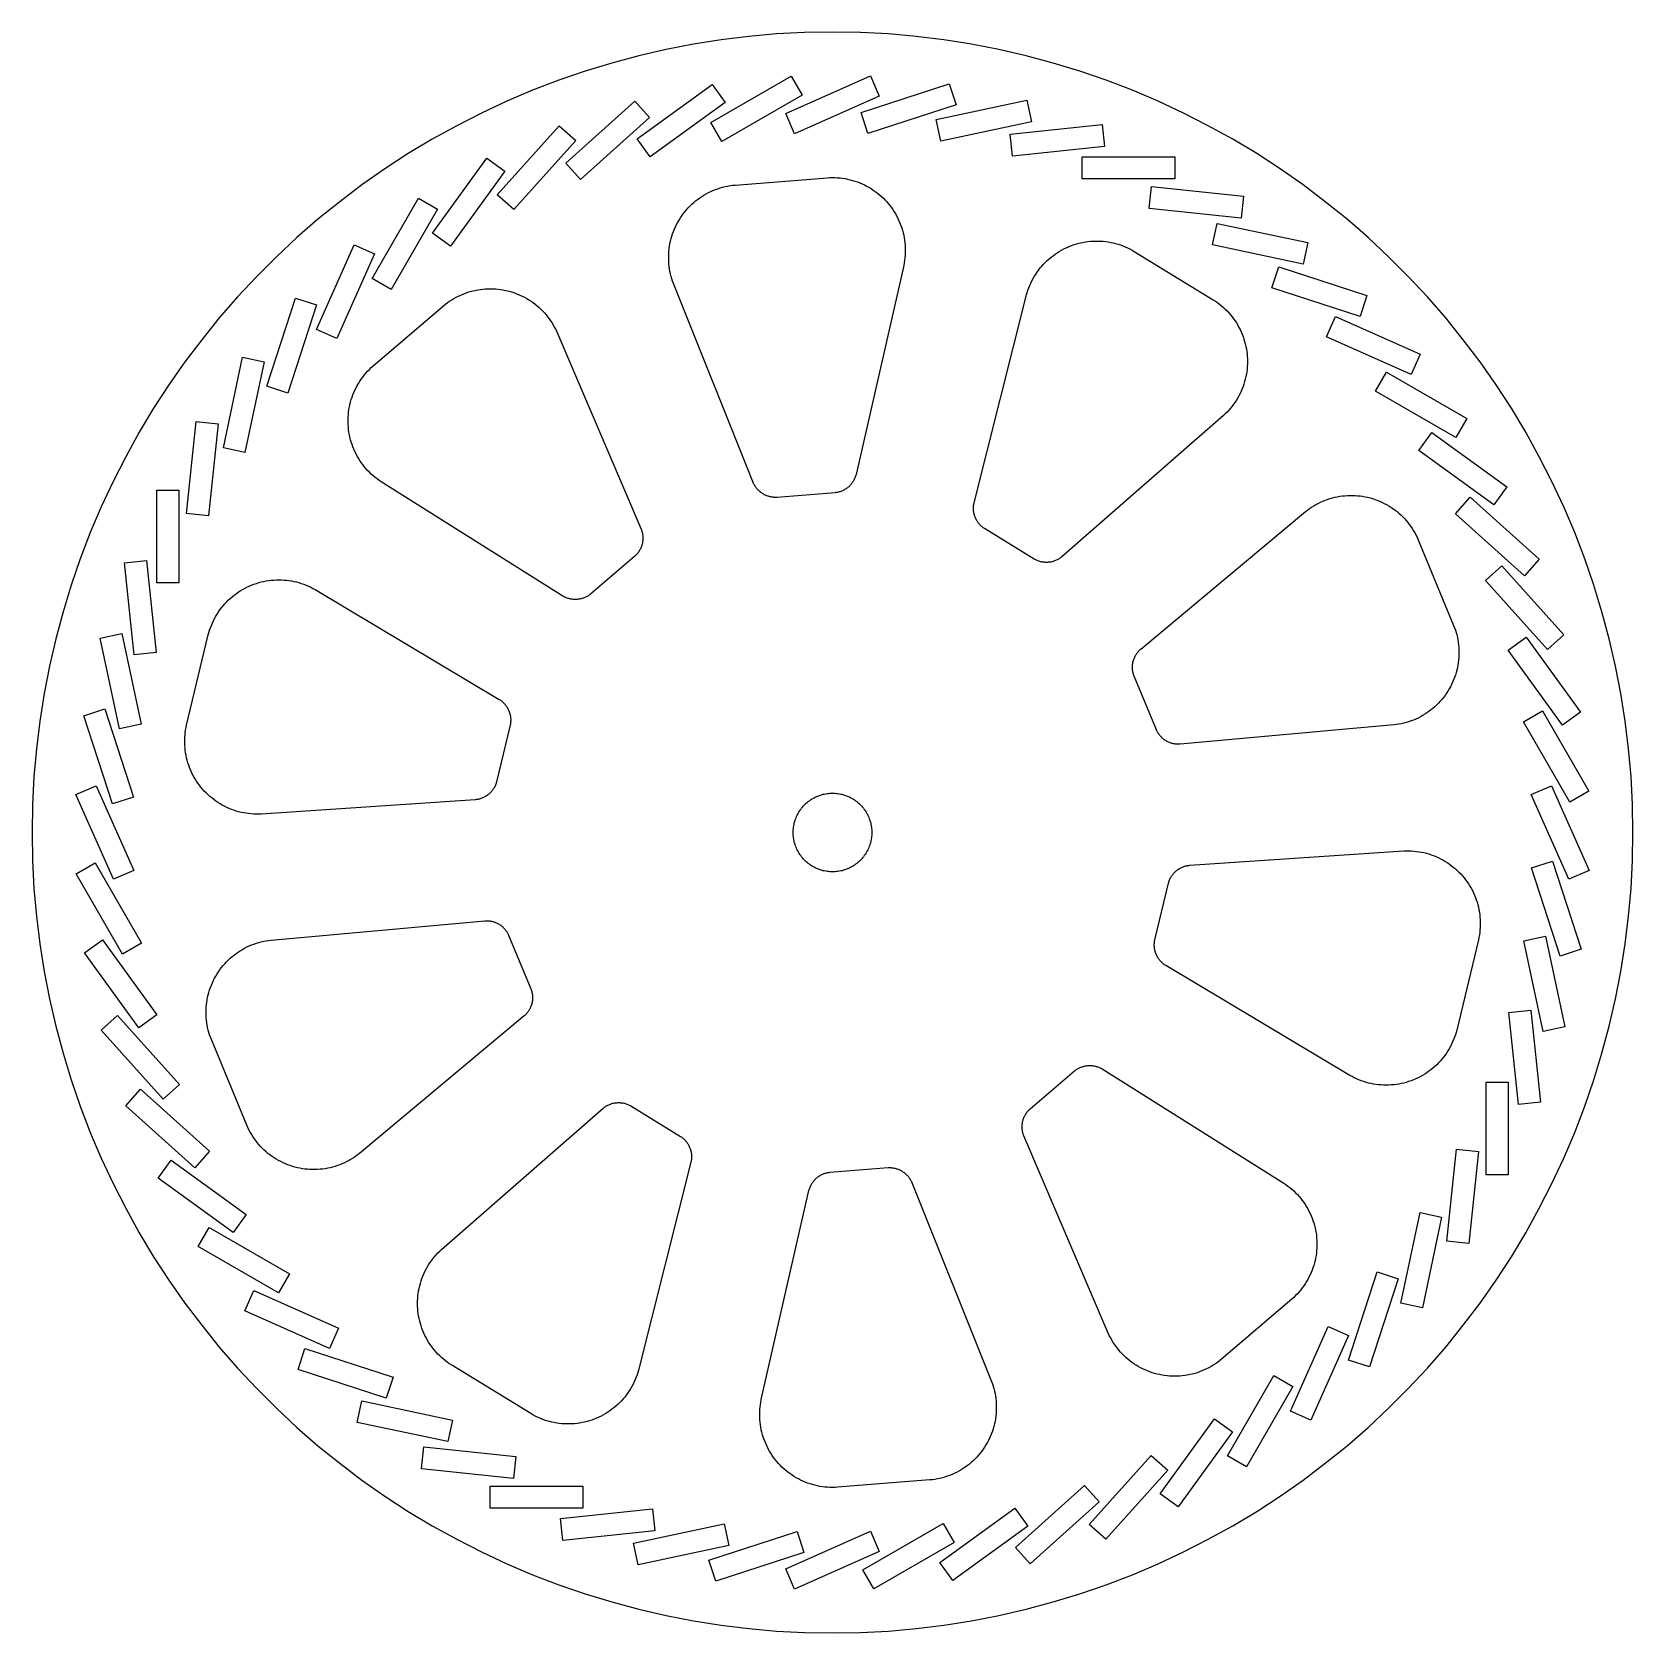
# Model space of a CAD drawing. Header units: metres. Extents: x -99 to 99, y -99 to 99.
import ezdxf

# ---------------------------------------------------------------- set-up
doc = ezdxf.new("R2010")
doc.units = ezdxf.units.M

msp = doc.modelspace()

# ---------------------------------------------------------------- linework, layer by layer
for p, q in [((0, 99), (-3.45505, 98.9397)), ((3.45505, 98.9397), (0, 99)), ((-17.1912, 97.496), (-20.5833, 96.8366)), ((-13.7781, 98.0365), (-17.1912, 97.496)), ((-10.3483, 98.4577), (-13.7781, 98.0365)), ((-6.90588, 98.7588), (-10.3483, 98.4577)), ((-3.45505, 98.9397), (-6.90588, 98.7588)), ((6.90588, 98.7588), (3.45505, 98.9397)), ((10.3483, 98.4577), (6.90588, 98.7588)), ((13.7781, 98.0365), (10.3483, 98.4577)), ((17.1912, 97.496), (13.7781, 98.0365)), ((20.5833, 96.8366), (17.1912, 97.496)), ((-27.2881, 95.1649), (-30.5927, 94.1546)), ((-23.9503, 96.0593), (-27.2881, 95.1649)), ((-20.5833, 96.8366), (-23.9503, 96.0593)), ((23.9503, 96.0593), (20.5833, 96.8366)), ((27.2881, 95.1649), (23.9503, 96.0593)), ((30.5927, 94.1546), (27.2881, 95.1649)), ((-30.5927, 94.1546), (-33.86, 93.0296)), ((-15.0524, 87.8241), (-5.12773, 93.5541)), ((-5.78981, 88.9164), (4.67941, 93.5776)), ((-5.12773, 93.5541), (-3.76273, 91.1898)), ((4.67941, 93.5776), (5.78981, 91.0836)), ((33.86, 93.0296), (30.5927, 94.1546)), ((-37.086, 91.7912), (-40.2669, 90.441)), ((-33.86, 93.0296), (-37.086, 91.7912)), ((-24.15, 85.7696), (-14.8787, 92.5056)), ((-14.8787, 92.5056), (-13.274, 90.297)), ((-3.76273, 91.1898), (-13.6874, 85.4598)), ((5.78981, 91.0836), (-4.67941, 86.4224)), ((3.53619, 89.0345), (14.4353, 92.5758)), ((14.4353, 92.5758), (15.2789, 89.9794)), ((37.086, 91.7912), (33.86, 93.0296)), ((40.2669, 90.441), (37.086, 91.7912)), ((-40.2669, 90.441), (-43.3987, 88.9806)), ((-32.9831, 82.7754), (-24.4667, 90.4436)), ((-24.4667, 90.4436), (-22.6399, 88.4148)), ((-13.274, 90.297), (-22.5454, 83.561)), ((15.2789, 89.9794), (4.37981, 86.4381)), ((12.8235, 88.1771), (24.033, 90.5598)), ((24.033, 90.5598), (24.6006, 87.8894)), ((43.3987, 88.9806), (40.2669, 90.441)), ((-46.4777, 87.4118), (-49.5, 85.7365)), ((-43.3987, 88.9806), (-46.4777, 87.4118)), ((-41.4548, 78.8742), (-33.7866, 87.3907)), ((-33.7866, 87.3907), (-31.7578, 85.5639)), ((-22.6399, 88.4148), (-31.1564, 80.7466)), ((-13.6874, 85.4598), (-15.0524, 87.8241)), ((-4.67941, 86.4224), (-5.78981, 88.9164)), ((4.37981, 86.4381), (3.53619, 89.0345)), ((13.3911, 85.5068), (12.8235, 88.1771)), ((24.6006, 87.8894), (13.3911, 85.5068)), ((21.9702, 86.3537), (33.3674, 87.5515)), ((33.3674, 87.5515), (33.6528, 84.8365)), ((46.4777, 87.4118), (43.3987, 88.9806)), ((49.5, 85.7365), (46.4777, 87.4118)), ((-49.5, 85.7365), (-52.462, 83.9568)), ((-31.7578, 85.5639), (-39.426, 77.0475)), ((-22.5454, 83.561), (-24.15, 85.7696)), ((22.2556, 83.6386), (21.9702, 86.3537)), ((52.462, 83.9568), (49.5, 85.7365)), ((-52.462, 83.9568), (-55.3601, 82.0747)), ((-49.4723, 74.1089), (-42.7363, 83.3803)), ((-42.7363, 83.3803), (-40.5277, 81.7756)), ((33.6528, 84.8365), (22.2556, 83.6386)), ((30.8763, 80.8541), (30.8763, 83.5841)), ((30.8763, 83.5841), (42.3363, 83.5841)), ((42.3363, 83.5841), (42.3363, 80.8541)), ((55.3601, 82.0747), (52.462, 83.9568)), ((-55.3601, 82.0747), (-58.1907, 80.0927)), ((-40.5277, 81.7756), (-47.2637, 72.5043)), ((-31.1564, 80.7466), (-32.9831, 82.7754)), ((58.1907, 80.0927), (55.3601, 82.0747)), ((-58.1907, 80.0927), (-60.9505, 78.0131)), ((-15.3492, 79.1326), (-15.0668, 79.2703)), ((-15.0668, 79.2703), (-14.7798, 79.3981)), ((-14.7798, 79.3981), (-14.4886, 79.5158)), ((-14.4886, 79.5158), (-14.1934, 79.6232)), ((-14.1934, 79.6232), (-13.8946, 79.7203)), ((-13.8946, 79.7203), (-13.5926, 79.8069)), ((-13.5926, 79.8069), (-13.2878, 79.8829)), ((-13.2878, 79.8829), (-12.9805, 79.9482)), ((-12.9805, 79.9482), (-12.6712, 80.0027)), ((-12.6712, 80.0027), (-12.3601, 80.0465)), ((-12.3601, 80.0465), (-12.0477, 80.0793)), ((-12.0477, 80.0793), (-0.62779, 80.9781)), ((-0.62779, 80.9781), (-0.31407, 80.9945)), ((-0.31407, 80.9945), (0, 81)), ((0, 81), (0.31409, 80.9945)), ((0.31409, 80.9945), (0.62781, 80.9781)), ((0.62781, 80.9781), (0.94075, 80.9507)), ((0.94075, 80.9507), (1.25255, 80.9124)), ((1.25255, 80.9124), (1.56282, 80.8633)), ((1.56282, 80.8633), (1.8712, 80.8033)), ((1.8712, 80.8033), (2.17729, 80.7327)), ((2.17729, 80.7327), (2.48073, 80.6514)), ((2.48073, 80.6514), (2.78114, 80.5595)), ((2.78114, 80.5595), (3.07817, 80.4572)), ((3.07817, 80.4572), (3.37144, 80.3447)), ((3.37144, 80.3447), (3.66063, 80.2219)), ((3.66063, 80.2219), (3.94533, 80.0891)), ((3.94533, 80.0891), (4.22523, 79.9465)), ((4.22523, 79.9465), (4.5, 79.7942)), ((4.5, 79.7942), (4.76927, 79.6324)), ((4.76927, 79.6324), (5.03273, 79.4613)), ((5.03273, 79.4613), (5.29005, 79.2811)), ((5.29005, 79.2811), (5.54094, 79.0921)), ((42.3363, 80.8541), (30.8763, 80.8541)), ((39.1587, 77.1837), (39.4441, 79.8987)), ((39.4441, 79.8987), (50.8413, 78.7009)), ((60.9505, 78.0131), (58.1907, 80.0927)), ((-60.9505, 78.0131), (-63.636, 75.8384)), ((-56.9478, 68.5317), (-51.2178, 78.4563)), ((-51.2178, 78.4563), (-48.8535, 77.0914)), ((-39.426, 77.0475), (-41.4548, 78.8742)), ((-18.0556, 77.0181), (-17.8454, 77.2515)), ((-17.8454, 77.2515), (-17.6272, 77.4775)), ((-17.6272, 77.4775), (-17.4012, 77.6957)), ((-17.4012, 77.6957), (-17.1678, 77.9059)), ((-17.1678, 77.9059), (-16.9271, 78.1079)), ((-16.9271, 78.1079), (-16.6796, 78.3013)), ((-16.6796, 78.3013), (-16.4254, 78.4859)), ((-16.4254, 78.4859), (-16.165, 78.6616)), ((-16.165, 78.6616), (-15.8986, 78.8281)), ((-15.8986, 78.8281), (-15.6266, 78.9851)), ((-15.6266, 78.9851), (-15.3492, 79.1326)), ((5.54094, 79.0921), (5.78508, 78.8944)), ((5.78508, 78.8944), (6.02217, 78.6883)), ((6.02217, 78.6883), (6.25192, 78.474)), ((6.25192, 78.474), (6.47404, 78.2519)), ((6.47404, 78.2519), (6.68829, 78.0222)), ((6.68829, 78.0222), (6.89439, 77.7851)), ((6.89439, 77.7851), (7.09209, 77.5409)), ((7.09209, 77.5409), (7.28114, 77.2901)), ((7.28114, 77.2901), (7.46133, 77.0327)), ((50.8413, 78.7009), (50.5559, 75.9858)), ((63.636, 75.8384), (60.9505, 78.0131)), ((-63.636, 75.8384), (-66.2439, 73.5713)), ((-48.8535, 77.0914), (-54.5835, 67.1667)), ((-19.2823, 75.1995), (-19.1348, 75.4768)), ((-19.1348, 75.4768), (-18.9778, 75.7489)), ((-18.9778, 75.7489), (-18.8113, 76.0153)), ((-18.8113, 76.0153), (-18.6356, 76.2757)), ((-18.6356, 76.2757), (-18.451, 76.5299)), ((-18.451, 76.5299), (-18.2576, 76.7774)), ((-18.2576, 76.7774), (-18.0556, 77.0181)), ((7.46133, 77.0327), (7.63243, 76.7693)), ((7.63243, 76.7693), (7.79422, 76.5)), ((7.79422, 76.5), (7.94652, 76.2252)), ((7.94652, 76.2252), (8.08914, 75.9453)), ((8.08914, 75.9453), (8.22191, 75.6606)), ((8.22191, 75.6606), (8.34465, 75.3714)), ((8.34465, 75.3714), (8.45723, 75.0782)), ((50.5559, 75.9858), (39.1587, 77.1837)), ((47.0121, 72.6677), (47.5797, 75.338)), ((47.5797, 75.338), (58.7892, 72.9554)), ((66.2439, 73.5713), (63.636, 75.8384)), ((-66.2439, 73.5713), (-68.7712, 71.2146)), ((-47.2637, 72.5043), (-49.4723, 74.1089)), ((-20.0326, 73.1381), (-19.9566, 73.4429)), ((-19.9566, 73.4429), (-19.87, 73.7449)), ((-19.87, 73.7449), (-19.7729, 74.0437)), ((-19.7729, 74.0437), (-19.6655, 74.3389)), ((-19.6655, 74.3389), (-19.5478, 74.6301)), ((-19.5478, 74.6301), (-19.42, 74.9171)), ((-19.42, 74.9171), (-19.2823, 75.1995)), ((8.45723, 75.0782), (8.55949, 74.7811)), ((8.55949, 74.7811), (8.65135, 74.4807)), ((8.65135, 74.4807), (8.73265, 74.1773)), ((8.73265, 74.1773), (8.80331, 73.8712)), ((8.80331, 73.8712), (8.86327, 73.5628)), ((8.86327, 73.5628), (8.9124, 73.2525)), ((68.7712, 71.2146), (66.2439, 73.5713)), ((-63.7993, 62.2036), (-59.1381, 72.6728)), ((-56.6441, 71.5625), (-61.3054, 61.0932)), ((-59.1381, 72.6728), (-56.6441, 71.5625)), ((-20.2619, 71.2706), (-20.2509, 71.5846)), ((-20.2509, 71.5846), (-20.229, 71.8979)), ((-20.229, 71.8979), (-20.1962, 72.2104)), ((-20.1962, 72.2104), (-20.1525, 72.5215)), ((-20.1525, 72.5215), (-20.0979, 72.8308)), ((-20.0979, 72.8308), (-20.0326, 73.1381)), ((8.9124, 73.2525), (8.95068, 72.9408)), ((8.95068, 72.9408), (8.97807, 72.6278)), ((8.97807, 71.3722), (8.95068, 71.0592)), ((8.97807, 72.6278), (8.99451, 72.3141)), ((8.99451, 71.6859), (8.97807, 71.3722)), ((8.99451, 72.3141), (9, 72)), ((9, 72), (8.99451, 71.6859)), ((27.0234, 71.1468), (27.271, 71.3402)), ((27.271, 71.3402), (27.5251, 71.5248)), ((27.5251, 71.5248), (27.7856, 71.7005)), ((27.7856, 71.7005), (28.052, 71.867)), ((28.052, 71.867), (28.324, 72.024)), ((28.324, 72.024), (28.6014, 72.1715)), ((28.6014, 72.1715), (28.8837, 72.3092)), ((28.8837, 72.3092), (29.1707, 72.437)), ((29.1707, 72.437), (29.462, 72.5547)), ((29.462, 72.5547), (29.7572, 72.6621)), ((29.7572, 72.6621), (30.056, 72.7592)), ((30.056, 72.7592), (30.3579, 72.8458)), ((30.3579, 72.8458), (30.6628, 72.9218)), ((30.6628, 72.9218), (30.97, 72.9871)), ((30.97, 72.9871), (31.2794, 73.0416)), ((31.2794, 73.0416), (31.5905, 73.0854)), ((31.5905, 73.0854), (31.9029, 73.1182)), ((31.9029, 73.1182), (32.2163, 73.1401)), ((32.2163, 73.1401), (32.5302, 73.1511)), ((32.5302, 73.1511), (32.8444, 73.1511)), ((32.8444, 73.1511), (33.1583, 73.1401)), ((33.1583, 73.1401), (33.4717, 73.1182)), ((33.4717, 73.1182), (33.7841, 73.0854)), ((33.7841, 73.0854), (34.0952, 73.0416)), ((34.0952, 73.0416), (34.4046, 72.9871)), ((34.4046, 72.9871), (34.7119, 72.9218)), ((34.7119, 72.9218), (35.0167, 72.8458)), ((35.0167, 72.8458), (35.3187, 72.7592)), ((35.3187, 72.7592), (35.6174, 72.6621)), ((35.6174, 72.6621), (35.9126, 72.5547)), ((35.9126, 72.5547), (36.2039, 72.437)), ((36.2039, 72.437), (36.4909, 72.3092)), ((36.4909, 72.3092), (36.7732, 72.1715)), ((36.7732, 72.1715), (37.0506, 72.024)), ((37.0506, 72.024), (37.3226, 71.867)), ((37.3226, 71.867), (47.0898, 65.8817)), ((58.2216, 70.285), (47.0121, 72.6677)), ((58.7892, 72.9554), (58.2216, 70.285)), ((-68.7712, 71.2146), (-71.2146, 68.7712)), ((-20.2619, 70.9565), (-20.2619, 71.2706)), ((-20.2509, 70.6425), (-20.2619, 70.9565)), ((-20.229, 70.3291), (-20.2509, 70.6425)), ((-20.1962, 70.0167), (-20.229, 70.3291)), ((-20.1525, 69.7056), (-20.1962, 70.0167)), ((-20.0979, 69.3963), (-20.1525, 69.7056)), ((-20.0326, 69.089), (-20.0979, 69.3963)), ((8.80331, 70.1288), (2.91087, 44.2742)), ((8.86327, 70.4372), (8.80331, 70.1288)), ((8.9124, 70.7474), (8.86327, 70.4372)), ((8.95068, 71.0592), (8.9124, 70.7474)), ((25.1393, 69.0542), (25.3149, 69.3146)), ((25.3149, 69.3146), (25.4996, 69.5688)), ((25.4996, 69.5688), (25.693, 69.8163)), ((25.693, 69.8163), (25.8949, 70.057)), ((25.8949, 70.057), (26.1051, 70.2904)), ((26.1051, 70.2904), (26.3233, 70.5164)), ((26.3233, 70.5164), (26.5493, 70.7346)), ((26.5493, 70.7346), (26.7828, 70.9448)), ((26.7828, 70.9448), (27.0234, 71.1468)), ((54.3504, 67.3555), (55.194, 69.9519)), ((55.194, 69.9519), (66.0931, 66.4106)), ((71.2146, 68.7712), (68.7712, 71.2146)), ((-71.2146, 68.7712), (-73.5713, 66.2439)), ((-54.5835, 67.1667), (-56.9478, 68.5317)), ((-19.9566, 68.7842), (-20.0326, 69.089)), ((-19.87, 68.4822), (-19.9566, 68.7842)), ((-19.7729, 68.1834), (-19.87, 68.4822)), ((-19.6655, 67.8882), (-19.7729, 68.1834)), ((-9.80104, 43.2738), (-19.6655, 67.8882)), ((24.1777, 67.0826), (24.2851, 67.3778)), ((24.2851, 67.3778), (24.4028, 67.669)), ((24.4028, 67.669), (24.5305, 67.956)), ((24.5305, 67.956), (24.6682, 68.2384)), ((24.6682, 68.2384), (24.8157, 68.5157)), ((24.8157, 68.5157), (24.9728, 68.7878)), ((24.9728, 68.7878), (25.1393, 69.0542)), ((65.2495, 63.8142), (54.3504, 67.3555)), ((73.5713, 66.2439), (71.2146, 68.7712)), ((-73.5713, 66.2439), (-75.8384, 63.636)), ((-69.9519, 55.194), (-66.4106, 66.0931)), ((-66.4106, 66.0931), (-63.8142, 65.2495)), ((-48.1056, 65.1436), (-47.8615, 65.3413)), ((-47.8615, 65.3413), (-47.6106, 65.5304)), ((-47.6106, 65.5304), (-47.3533, 65.7105)), ((-47.3533, 65.7105), (-47.0898, 65.8817)), ((-47.0898, 65.8817), (-46.8205, 66.0434)), ((-46.8205, 66.0434), (-46.5458, 66.1957)), ((-46.5458, 66.1957), (-46.2659, 66.3383)), ((-46.2659, 66.3383), (-45.9812, 66.4711)), ((-45.9812, 66.4711), (-45.692, 66.5939)), ((-45.692, 66.5939), (-45.3987, 66.7064)), ((-45.3987, 66.7064), (-45.1017, 66.8087)), ((-45.1017, 66.8087), (-44.8013, 66.9006)), ((-44.8013, 66.9006), (-44.4978, 66.9819)), ((-44.4978, 66.9819), (-44.1917, 67.0525)), ((-44.1917, 67.0525), (-43.8834, 67.1125)), ((-43.8834, 67.1125), (-43.5731, 67.1616)), ((-43.5731, 67.1616), (-43.2613, 67.1999)), ((-43.2613, 67.1999), (-42.9483, 67.2273)), ((-42.9483, 67.2273), (-42.6346, 67.2437)), ((-42.6346, 67.2437), (-42.3205, 67.2492)), ((-42.3205, 67.2492), (-42.0064, 67.2437)), ((-42.0064, 67.2437), (-41.6927, 67.2273)), ((-41.6927, 67.2273), (-41.3798, 67.1999)), ((-41.3798, 67.1999), (-41.068, 67.1616)), ((-41.068, 67.1616), (-40.7577, 67.1125)), ((-40.7577, 67.1125), (-40.4493, 67.0525)), ((-40.4493, 67.0525), (-40.1432, 66.9819)), ((-40.1432, 66.9819), (-39.8398, 66.9006)), ((-39.8398, 66.9006), (-39.5394, 66.8087)), ((-39.5394, 66.8087), (-39.2424, 66.7064)), ((-39.2424, 66.7064), (-38.9491, 66.5939)), ((-38.9491, 66.5939), (-38.6599, 66.4711)), ((-38.6599, 66.4711), (-38.3752, 66.3383)), ((-38.3752, 66.3383), (-38.0953, 66.1957)), ((-38.0953, 66.1957), (-37.8205, 66.0434)), ((-37.8205, 66.0434), (-37.5513, 65.8816)), ((-37.5513, 65.8816), (-37.2878, 65.7105)), ((-37.2878, 65.7105), (-37.0305, 65.5303)), ((-37.0305, 65.5303), (-36.7796, 65.3413)), ((-36.7796, 65.3413), (-36.5354, 65.1436)), ((17.5065, 40.7701), (23.994, 66.4818)), ((23.994, 66.4818), (24.0806, 66.7838)), ((24.0806, 66.7838), (24.1777, 67.0826)), ((47.0898, 65.8817), (47.3533, 65.7105)), ((47.3533, 65.7105), (47.6106, 65.5304)), ((47.6106, 65.5304), (47.8615, 65.3413)), ((47.8615, 65.3413), (48.1056, 65.1436)), ((66.0931, 66.4106), (65.2495, 63.8142)), ((75.8384, 63.636), (73.5713, 66.2439)), ((-75.8384, 63.636), (-78.0131, 60.9505)), ((-63.8142, 65.2495), (-67.3555, 54.3504)), ((-56.8162, 57.7041), (-48.1056, 65.1436)), ((-36.5354, 65.1436), (-36.2984, 64.9375)), ((-36.2984, 64.9375), (-36.0686, 64.7233)), ((-36.0686, 64.7233), (-35.8465, 64.5011)), ((-35.8465, 64.5011), (-35.6322, 64.2714)), ((-35.6322, 64.2714), (-35.4261, 64.0343)), ((-35.4261, 64.0343), (-35.2284, 63.7902)), ((-35.2284, 63.7902), (-35.0394, 63.5393)), ((-35.0394, 63.5393), (-34.8592, 63.2819)), ((48.1056, 65.1436), (48.3427, 64.9375)), ((48.3427, 64.9375), (48.5724, 64.7233)), ((48.5724, 64.7233), (48.7946, 64.5011)), ((48.7946, 64.5011), (49.0088, 64.2714)), ((49.0088, 64.2714), (49.2149, 64.0343)), ((49.2149, 64.0343), (49.4126, 63.7902)), ((49.4126, 63.7902), (49.6017, 63.5393)), ((49.6017, 63.5393), (49.7819, 63.282)), ((61.0932, 61.3054), (62.2036, 63.7993)), ((62.2036, 63.7993), (72.6728, 59.1381)), ((78.0131, 60.9505), (75.8384, 63.636)), ((-61.3054, 61.0932), (-63.7993, 62.2036)), ((-34.8592, 63.2819), (-34.6881, 63.0185)), ((-34.6881, 63.0185), (-34.5263, 62.7492)), ((-34.5263, 62.7492), (-34.374, 62.4744)), ((-34.374, 62.4744), (-34.2314, 62.1945)), ((-34.2314, 62.1945), (-34.0986, 61.9098)), ((-34.0986, 61.9098), (-23.6688, 37.5296)), ((49.7819, 63.282), (49.9529, 63.0185)), ((49.9529, 63.0185), (50.1148, 62.7492)), ((50.1148, 62.7492), (50.267, 62.4745)), ((50.267, 62.4745), (50.4097, 62.1945)), ((50.4097, 62.1945), (50.5424, 61.9098)), ((50.5424, 61.9098), (50.6652, 61.6207)), ((50.6652, 61.6207), (50.7778, 61.3274)), ((-78.0131, 60.9505), (-80.0927, 58.1907)), ((50.7778, 61.3274), (50.88, 61.0304)), ((50.88, 61.0304), (50.9719, 60.7299)), ((50.9719, 60.7299), (51.0532, 60.4265)), ((51.0532, 60.4265), (51.1239, 60.1204)), ((51.1239, 60.1204), (51.1838, 59.812)), ((51.1838, 59.812), (51.2329, 59.5018)), ((51.2329, 59.5018), (51.2712, 59.19)), ((71.5625, 56.6441), (61.0932, 61.3054)), ((80.0927, 58.1907), (78.0131, 60.9505)), ((-80.0927, 58.1907), (-82.0747, 55.3601)), ((-75.338, 47.5797), (-72.9554, 58.7892)), ((-72.9554, 58.7892), (-70.285, 58.2216)), ((-70.285, 58.2216), (-72.6677, 47.0121)), ((-57.2756, 57.2756), (-57.0497, 57.4939)), ((-57.0497, 57.4939), (-56.8162, 57.7041)), ((51.2712, 59.19), (51.2986, 58.877)), ((51.2986, 57.6214), (51.2712, 57.3085)), ((51.2986, 58.877), (51.315, 58.5633)), ((51.315, 57.9351), (51.2986, 57.6214)), ((51.315, 58.5633), (51.3205, 58.2492)), ((51.3205, 58.2492), (51.315, 57.9351)), ((72.6728, 59.1381), (71.5625, 56.6441)), ((82.0747, 55.3601), (80.0927, 58.1907)), ((-58.7832, 55.275), (-58.6262, 55.547)), ((-58.6262, 55.547), (-58.4597, 55.8134)), ((-58.4597, 55.8134), (-58.284, 56.0739)), ((-58.284, 56.0739), (-58.0994, 56.328)), ((-58.0994, 56.328), (-57.906, 56.5756)), ((-57.906, 56.5756), (-57.7041, 56.8162)), ((-57.7041, 56.8162), (-57.4939, 57.0497)), ((-57.4939, 57.0497), (-57.2756, 57.2756)), ((50.88, 55.4681), (50.7778, 55.171)), ((50.9719, 55.7685), (50.88, 55.4681)), ((51.0532, 56.0719), (50.9719, 55.7685)), ((51.1239, 56.378), (51.0532, 56.0719)), ((51.1838, 56.6864), (51.1239, 56.378)), ((51.2329, 56.9967), (51.1838, 56.6864)), ((51.2712, 57.3085), (51.2329, 56.9967)), ((67.1667, 54.5835), (68.5317, 56.9478)), ((68.5317, 56.9478), (78.4563, 51.2178)), ((-82.0747, 55.3601), (-83.9568, 52.462)), ((-67.3555, 54.3504), (-69.9519, 55.194)), ((-59.605, 53.2411), (-59.5184, 53.543)), ((-59.5184, 53.543), (-59.4213, 53.8418)), ((-59.4213, 53.8418), (-59.3139, 54.137)), ((-59.3139, 54.137), (-59.1962, 54.4283)), ((-59.1962, 54.4283), (-59.0684, 54.7153)), ((-59.0684, 54.7153), (-58.9307, 54.9976)), ((-58.9307, 54.9976), (-58.7832, 55.275)), ((49.953, 53.4799), (49.7819, 53.2165)), ((50.1147, 53.7492), (49.953, 53.4799)), ((50.267, 54.024), (50.1147, 53.7492)), ((50.4097, 54.3039), (50.267, 54.024)), ((50.5424, 54.5886), (50.4097, 54.3039)), ((50.6652, 54.8778), (50.5424, 54.5886)), ((50.7778, 55.171), (50.6652, 54.8778)), ((77.0914, 48.8535), (67.1667, 54.5835)), ((83.9568, 52.462), (82.0747, 55.3601)), ((-83.9568, 52.462), (-85.7365, 49.5)), ((-59.8993, 51.3827), (-59.8774, 51.6961)), ((-59.8774, 51.6961), (-59.8446, 52.0085)), ((-59.8446, 52.0085), (-59.8009, 52.3196)), ((-59.8009, 52.3196), (-59.7463, 52.629)), ((-59.7463, 52.629), (-59.681, 52.9362)), ((-59.681, 52.9362), (-59.605, 53.2411)), ((48.3427, 51.5609), (28.3787, 34.1076)), ((48.5724, 51.7752), (48.3427, 51.5609)), ((48.7946, 51.9973), (48.5724, 51.7752)), ((49.0088, 52.227), (48.7946, 51.9973)), ((49.2149, 52.4641), (49.0088, 52.227)), ((49.4126, 52.7083), (49.2149, 52.4641)), ((49.6017, 52.9592), (49.4126, 52.7083)), ((49.7819, 53.2165), (49.6017, 52.9592)), ((85.7365, 49.5), (83.9568, 52.462)), ((-85.7365, 49.5), (-87.4118, 46.4777)), ((-79.8987, 39.4441), (-78.7009, 50.8413)), ((-78.7009, 50.8413), (-75.9858, 50.5559)), ((-75.9858, 50.5559), (-77.1837, 39.1587)), ((-59.9103, 51.0687), (-59.8993, 51.3827)), ((-59.9103, 50.7546), (-59.9103, 51.0687)), ((-59.8993, 50.4407), (-59.9103, 50.7546)), ((-59.8774, 50.1273), (-59.8993, 50.4407)), ((-59.8446, 49.8148), (-59.8774, 50.1273)), ((-59.8009, 49.5038), (-59.8446, 49.8148)), ((-59.7463, 49.1944), (-59.8009, 49.5038)), ((78.4563, 51.2178), (77.0914, 48.8535)), ((87.4118, 46.4777), (85.7365, 49.5)), ((-72.6677, 47.0121), (-75.338, 47.5797)), ((-59.681, 48.8871), (-59.7463, 49.1944)), ((-59.605, 48.5823), (-59.681, 48.8871)), ((-59.5184, 48.2803), (-59.605, 48.5823)), ((-59.4213, 47.9816), (-59.5184, 48.2803)), ((-59.3139, 47.6864), (-59.4213, 47.9816)), ((-59.1962, 47.3951), (-59.3139, 47.6864)), ((72.5043, 47.2637), (74.1089, 49.4723)), ((74.1089, 49.4723), (83.3803, 42.7363)), ((-87.4118, 46.4777), (-88.9806, 43.3987)), ((-59.0684, 47.1081), (-59.1962, 47.3951)), ((-58.9307, 46.8258), (-59.0684, 47.1081)), ((-58.7832, 46.5484), (-58.9307, 46.8258)), ((-58.6262, 46.2763), (-58.7832, 46.5484)), ((-58.4597, 46.0099), (-58.6262, 46.2763)), ((-58.284, 45.7495), (-58.4597, 46.0099)), ((-58.0994, 45.4953), (-58.284, 45.7495)), ((81.7756, 40.5277), (72.5043, 47.2637)), ((88.9806, 43.3987), (87.4118, 46.4777)), ((-57.906, 45.2478), (-58.0994, 45.4953)), ((-57.7041, 45.0072), (-57.906, 45.2478)), ((-57.4939, 44.7737), (-57.7041, 45.0072)), ((-57.2756, 44.5477), (-57.4939, 44.7737)), ((-57.0497, 44.3295), (-57.2756, 44.5477)), ((-56.8162, 44.1193), (-57.0497, 44.3295)), ((-56.5755, 43.9174), (-56.8162, 44.1193)), ((-56.328, 43.724), (-56.5755, 43.9174)), ((-56.0739, 43.5393), (-56.328, 43.724)), ((2.64883, 43.5916), (2.59807, 43.5)), ((2.69638, 43.6849), (2.64883, 43.5916)), ((2.74063, 43.7798), (2.69638, 43.6849)), ((2.78154, 43.8762), (2.74063, 43.7798)), ((2.81908, 43.9739), (2.78154, 43.8762)), ((2.85316, 44.0729), (2.81908, 43.9739)), ((2.88377, 44.1731), (2.85316, 44.0729)), ((2.91087, 44.2742), (2.88377, 44.1731)), ((-88.9806, 43.3987), (-90.441, 40.2669)), ((-83.5841, 30.8763), (-83.5841, 42.3363)), ((-83.5841, 42.3363), (-80.8541, 42.3363)), ((-80.8541, 42.3363), (-80.8541, 30.8763)), ((-55.8134, 43.3636), (-56.0739, 43.5393)), ((-33.3649, 29.2483), (-55.8134, 43.3636)), ((-9.75845, 43.1781), (-9.80104, 43.2738)), ((-9.71255, 43.084), (-9.75845, 43.1781)), ((-9.66341, 42.9915), (-9.71255, 43.084)), ((-9.61104, 42.9008), (-9.66341, 42.9915)), ((-9.55554, 42.812), (-9.61104, 42.9008)), ((-9.49699, 42.7252), (-9.55554, 42.812)), ((-9.43544, 42.6405), (-9.49699, 42.7252)), ((-9.37097, 42.558), (-9.43544, 42.6405)), ((-9.30367, 42.4778), (-9.37097, 42.558)), ((-9.2336, 42.4), (-9.30367, 42.4778)), ((-9.16086, 42.3246), (-9.2336, 42.4)), ((-9.08554, 42.2519), (-9.16086, 42.3246)), ((-9.00771, 42.1818), (-9.08554, 42.2519)), ((-8.92751, 42.1145), (-9.00771, 42.1818)), ((-8.84497, 42.05), (-8.92751, 42.1145)), ((-8.76027, 41.9885), (-8.84497, 42.05)), ((-8.67345, 41.9299), (-8.76027, 41.9885)), ((-8.58466, 41.8745), (-8.67345, 41.9299)), ((-8.49396, 41.8221), (-8.58466, 41.8745)), ((-8.4015, 41.7729), (-8.49396, 41.8221)), ((-8.30739, 41.727), (-8.4015, 41.7729)), ((-8.21173, 41.6844), (-8.30739, 41.727)), ((-8.11462, 41.6452), (-8.21173, 41.6844)), ((-8.01624, 41.6094), (-8.11462, 41.6452)), ((-7.91666, 41.577), (-8.01624, 41.6094)), ((0.31358, 42.0164), (-6.88254, 41.4501)), ((0.41751, 42.0292), (0.31358, 42.0164)), ((0.52094, 42.0456), (0.41751, 42.0292)), ((0.62373, 42.0656), (0.52094, 42.0456)), ((0.72575, 42.0891), (0.62373, 42.0656)), ((0.8269, 42.1162), (0.72575, 42.0891)), ((0.92705, 42.1468), (0.8269, 42.1162)), ((1.02605, 42.1809), (0.92705, 42.1468)), ((1.12381, 42.2184), (1.02605, 42.1809)), ((1.2202, 42.2594), (1.12381, 42.2184)), ((1.31511, 42.3036), (1.2202, 42.2594)), ((1.4084, 42.3512), (1.31511, 42.3036)), ((1.5, 42.4019), (1.4084, 42.3512)), ((1.58975, 42.4558), (1.5, 42.4019)), ((1.67757, 42.5129), (1.58975, 42.4558)), ((1.76335, 42.5729), (1.67757, 42.5129)), ((1.84697, 42.636), (1.76335, 42.5729)), ((1.92836, 42.7019), (1.84697, 42.636)), ((2.00739, 42.7706), (1.92836, 42.7019)), ((2.08397, 42.842), (2.00739, 42.7706)), ((2.158, 42.916), (2.08397, 42.842)), ((2.22943, 42.9926), (2.158, 42.916)), ((2.29813, 43.0716), (2.22943, 42.9926)), ((2.36403, 43.153), (2.29813, 43.0716)), ((2.42705, 43.2366), (2.36403, 43.153)), ((2.48711, 43.3224), (2.42705, 43.2366)), ((2.54414, 43.4102), (2.48711, 43.3224)), ((2.59807, 43.5), (2.54414, 43.4102)), ((62.7446, 41.5765), (63.0556, 41.6202)), ((63.0556, 41.6202), (63.368, 41.653)), ((63.368, 41.653), (63.6814, 41.675)), ((63.6814, 41.675), (63.9954, 41.6859)), ((63.9954, 41.6859), (64.3095, 41.6859)), ((64.3095, 41.6859), (64.6235, 41.675)), ((64.6235, 41.675), (64.9369, 41.6531)), ((64.9369, 41.6531), (65.2493, 41.6202)), ((65.2493, 41.6202), (65.5604, 41.5765)), ((83.3803, 42.7363), (81.7756, 40.5277)), ((90.441, 40.2669), (88.9806, 43.3987)), ((-90.441, 40.2669), (-91.7912, 37.086)), ((-7.81599, 41.5482), (-7.91666, 41.577)), ((-7.71439, 41.5229), (-7.81599, 41.5482)), ((-7.61195, 41.5011), (-7.71439, 41.5229)), ((-7.50883, 41.4829), (-7.61195, 41.5011)), ((-7.40514, 41.4683), (-7.50883, 41.4829)), ((-7.30099, 41.4574), (-7.40514, 41.4683)), ((-7.19655, 41.4501), (-7.30099, 41.4574)), ((-7.09189, 41.4464), (-7.19655, 41.4501)), ((-6.98718, 41.4464), (-7.09189, 41.4464)), ((-6.88254, 41.4501), (-6.98718, 41.4464)), ((17.43, 40.1476), (17.4337, 40.2523)), ((17.43, 40.0429), (17.43, 40.1476)), ((17.4337, 39.9383), (17.43, 40.0429)), ((17.4337, 40.2523), (17.441, 40.3568)), ((17.441, 39.8338), (17.4337, 39.9383)), ((17.441, 40.3568), (17.4519, 40.4609)), ((17.4519, 39.7297), (17.441, 39.8338)), ((17.4519, 40.4609), (17.4665, 40.5646)), ((17.4665, 39.626), (17.4519, 39.7297)), ((17.4665, 40.5646), (17.4847, 40.6677)), ((17.4847, 39.5229), (17.4665, 39.626)), ((17.4847, 40.6677), (17.5065, 40.7701)), ((38.1271, 22.6937), (58.4886, 39.6816)), ((58.4886, 39.6816), (58.7361, 39.875)), ((58.7361, 39.875), (58.9903, 40.0597)), ((58.9903, 40.0597), (59.2507, 40.2353)), ((59.2507, 40.2353), (59.5171, 40.4018)), ((59.5171, 40.4018), (59.7892, 40.5589)), ((59.7892, 40.5589), (60.0665, 40.7064)), ((60.0665, 40.7064), (60.3489, 40.8441)), ((60.3489, 40.8441), (60.6359, 40.9718)), ((60.6359, 40.9718), (60.9272, 41.0895)), ((60.9272, 41.0895), (61.2224, 41.197)), ((61.2224, 41.197), (61.5211, 41.294)), ((61.5211, 41.294), (61.8231, 41.3806)), ((61.8231, 41.3806), (62.1279, 41.4566)), ((62.1279, 41.4566), (62.4352, 41.5219)), ((62.4352, 41.5219), (62.7446, 41.5765)), ((65.5604, 41.5765), (65.8697, 41.5219)), ((65.8697, 41.5219), (66.177, 41.4566)), ((66.177, 41.4566), (66.4818, 41.3806)), ((66.4818, 41.3806), (66.7838, 41.294)), ((66.7838, 41.294), (67.0826, 41.197)), ((67.0826, 41.197), (67.3778, 41.0895)), ((67.3778, 41.0895), (67.669, 40.9718)), ((67.669, 40.9718), (67.956, 40.8441)), ((67.956, 40.8441), (68.2384, 40.7063)), ((68.2384, 40.7063), (68.5157, 40.5589)), ((68.5157, 40.5589), (68.7878, 40.4018)), ((68.7878, 40.4018), (69.0542, 40.2353)), ((69.0542, 40.2353), (69.3147, 40.0597)), ((69.3147, 40.0597), (69.5688, 39.875)), ((69.5688, 39.875), (69.8163, 39.6816)), ((69.8163, 39.6816), (70.057, 39.4797)), ((77.0475, 39.426), (78.8742, 41.4548)), ((78.8742, 41.4548), (87.3907, 33.7866)), ((91.7912, 37.086), (90.441, 40.2669)), ((-77.1837, 39.1587), (-79.8987, 39.4441)), ((17.5065, 39.4204), (17.4847, 39.5229)), ((17.5318, 39.3188), (17.5065, 39.4204)), ((17.5607, 39.2182), (17.5318, 39.3188)), ((17.593, 39.1186), (17.5607, 39.2182)), ((17.6288, 39.0202), (17.593, 39.1186)), ((17.668, 38.9231), (17.6288, 39.0202)), ((17.7106, 38.8274), (17.668, 38.9231)), ((17.7565, 38.7333), (17.7106, 38.8274)), ((17.8057, 38.6408), (17.7565, 38.7333)), ((17.8581, 38.5502), (17.8057, 38.6408)), ((17.9136, 38.4613), (17.8581, 38.5502)), ((17.9721, 38.3745), (17.9136, 38.4613)), ((18.0337, 38.2898), (17.9721, 38.3745)), ((18.0981, 38.2073), (18.0337, 38.2898)), ((18.1654, 38.1271), (18.0981, 38.2073)), ((18.2355, 38.0493), (18.1654, 38.1271)), ((18.3082, 37.974), (18.2355, 38.0493)), ((18.3836, 37.9012), (18.3082, 37.974)), ((18.4614, 37.8311), (18.3836, 37.9012)), ((18.5416, 37.7638), (18.4614, 37.8311)), ((18.6241, 37.6994), (18.5416, 37.7638)), ((18.7088, 37.6378), (18.6241, 37.6994)), ((18.7957, 37.5793), (18.7088, 37.6378)), ((70.057, 39.4797), (70.2905, 39.2695)), ((70.2905, 39.2695), (70.5164, 39.0513)), ((70.5164, 39.0513), (70.7346, 38.8253)), ((70.7346, 38.8253), (70.9448, 38.5918)), ((70.9448, 38.5918), (71.1468, 38.3512)), ((71.1468, 38.3512), (71.3402, 38.1036)), ((71.3402, 38.1036), (71.5248, 37.8495)), ((71.5248, 37.8495), (71.7005, 37.5891)), ((85.5639, 31.7578), (77.0475, 39.426)), ((-91.7912, 37.086), (-93.0296, 33.86)), ((-23.6688, 37.5296), (-23.6313, 37.4318)), ((-23.6313, 37.4318), (-23.5972, 37.3328)), ((-23.5972, 37.3328), (-23.5665, 37.2327)), ((-23.5665, 37.2327), (-23.5394, 37.1315)), ((-23.5394, 35.68), (-23.5665, 35.5788)), ((-23.5394, 37.1315), (-23.5159, 37.0295)), ((-23.5159, 35.782), (-23.5394, 35.68)), ((-23.5159, 37.0295), (-23.4959, 36.9267)), ((-23.4959, 35.8848), (-23.5159, 35.782)), ((-23.4959, 36.9267), (-23.4795, 36.8233)), ((-23.4795, 35.9882), (-23.4959, 35.8848)), ((-23.4795, 36.8233), (-23.4668, 36.7193)), ((-23.4668, 36.0922), (-23.4795, 35.9882)), ((-23.4668, 36.7193), (-23.4576, 36.615)), ((-23.4576, 36.1965), (-23.4668, 36.0922)), ((-23.4576, 36.615), (-23.4522, 36.5105)), ((-23.4522, 36.3011), (-23.4576, 36.1965)), ((-23.4522, 36.5105), (-23.4503, 36.4057)), ((-23.4503, 36.4057), (-23.4522, 36.3011)), ((24.9503, 33.8077), (18.7957, 37.5793)), ((71.7005, 37.5891), (71.867, 37.3226)), ((71.867, 37.3226), (72.024, 37.0506)), ((72.024, 37.0506), (72.1715, 36.7732)), ((72.1715, 36.7732), (72.3092, 36.4909)), ((72.3092, 36.4909), (72.437, 36.2039)), ((72.437, 36.2039), (76.8207, 25.6207)), ((93.0296, 33.86), (91.7912, 37.086)), ((-93.0296, 33.86), (-94.1546, 30.5927)), ((-24.4429, 34.1763), (-29.9318, 29.4884)), ((-24.3664, 34.2477), (-24.4429, 34.1763)), ((-24.2923, 34.3218), (-24.3664, 34.2477)), ((-24.2209, 34.3984), (-24.2923, 34.3218)), ((-24.1522, 34.4774), (-24.2209, 34.3984)), ((-24.0863, 34.5588), (-24.1522, 34.4774)), ((-24.0233, 34.6424), (-24.0863, 34.5588)), ((-23.9632, 34.7282), (-24.0233, 34.6424)), ((-23.9062, 34.816), (-23.9632, 34.7282)), ((-23.8522, 34.9057), (-23.9062, 34.816)), ((-23.8015, 34.9973), (-23.8522, 34.9057)), ((-23.754, 35.0906), (-23.8015, 34.9973)), ((-23.7097, 35.1855), (-23.754, 35.0906)), ((-23.6688, 35.2819), (-23.7097, 35.1855)), ((-23.6313, 35.3797), (-23.6688, 35.2819)), ((-23.5972, 35.4787), (-23.6313, 35.3797)), ((-23.5665, 35.5788), (-23.5972, 35.4787)), ((25.0419, 33.7569), (24.9503, 33.8077)), ((25.1352, 33.7094), (25.0419, 33.7569)), ((25.2301, 33.6651), (25.1352, 33.7094)), ((25.3265, 33.6242), (25.2301, 33.6651)), ((27.6705, 33.6651), (27.5741, 33.6242)), ((27.7654, 33.7094), (27.6705, 33.6651)), ((27.8587, 33.7569), (27.7654, 33.7094)), ((27.9503, 33.8077), (27.8587, 33.7569)), ((28.0401, 33.8616), (27.9503, 33.8077)), ((28.1279, 33.9186), (28.0401, 33.8616)), ((28.2137, 33.9787), (28.1279, 33.9186)), ((28.2973, 34.0417), (28.2137, 33.9787)), ((28.3787, 34.1076), (28.2973, 34.0417)), ((87.3907, 33.7866), (85.5639, 31.7578)), ((94.1546, 30.5927), (93.0296, 33.86)), ((-87.5515, 33.3674), (-84.8365, 33.6528)), ((-86.3537, 21.9702), (-87.5515, 33.3674)), ((-84.8365, 33.6528), (-83.6386, 22.2556)), ((25.4243, 33.5867), (25.3265, 33.6242)), ((25.5233, 33.5526), (25.4243, 33.5867)), ((25.6234, 33.522), (25.5233, 33.5526)), ((25.7245, 33.4949), (25.6234, 33.522)), ((25.8266, 33.4713), (25.7245, 33.4949)), ((25.9294, 33.4513), (25.8266, 33.4713)), ((26.0328, 33.435), (25.9294, 33.4513)), ((26.1367, 33.4222), (26.0328, 33.435)), ((26.241, 33.4131), (26.1367, 33.4222)), ((26.3456, 33.4076), (26.241, 33.4131)), ((26.4503, 33.4057), (26.3456, 33.4076)), ((26.555, 33.4076), (26.4503, 33.4057)), ((26.6596, 33.4131), (26.555, 33.4076)), ((26.7639, 33.4222), (26.6596, 33.4131)), ((26.8678, 33.435), (26.7639, 33.4222)), ((26.9713, 33.4513), (26.8678, 33.435)), ((27.0741, 33.4713), (26.9713, 33.4513)), ((27.1761, 33.4949), (27.0741, 33.4713)), ((27.2772, 33.522), (27.1761, 33.4949)), ((27.3774, 33.5526), (27.2772, 33.522)), ((27.4764, 33.5867), (27.3774, 33.5526)), ((27.5741, 33.6242), (27.4764, 33.5867)), ((80.7466, 31.1564), (82.7754, 32.9831)), ((82.7754, 32.9831), (90.4436, 24.4667)), ((-94.1546, 30.5927), (-95.1649, 27.2881)), ((-80.8541, 30.8763), (-83.5841, 30.8763)), ((-73.7661, 29.5303), (-73.5088, 29.7105)), ((-73.5088, 29.7105), (-73.2453, 29.8816)), ((-73.2453, 29.8816), (-72.9761, 30.0434)), ((-72.9761, 30.0434), (-72.7013, 30.1957)), ((-72.7013, 30.1957), (-72.4214, 30.3383)), ((-72.4214, 30.3383), (-72.1367, 30.4711)), ((-72.1367, 30.4711), (-71.8475, 30.5939)), ((-71.8475, 30.5939), (-71.5542, 30.7064)), ((-71.5542, 30.7064), (-71.2572, 30.8087)), ((-71.2572, 30.8087), (-70.9568, 30.9006)), ((-70.9568, 30.9006), (-70.6534, 30.9819)), ((-70.6534, 30.9819), (-70.3473, 31.0525)), ((-70.3473, 31.0525), (-70.0389, 31.1125)), ((-70.0389, 31.1125), (-69.7286, 31.1616)), ((-69.7286, 31.1616), (-69.4168, 31.1999)), ((-69.4168, 31.1999), (-69.1039, 31.2273)), ((-69.1039, 31.2273), (-68.7901, 31.2437)), ((-68.7901, 31.2437), (-68.4761, 31.2492)), ((-68.4761, 31.2492), (-68.162, 31.2437)), ((-68.162, 31.2437), (-67.8483, 31.2273)), ((-67.8483, 31.2273), (-67.5353, 31.1999)), ((-67.5353, 31.1999), (-67.2235, 31.1616)), ((-67.2235, 31.1616), (-66.9132, 31.1125)), ((-66.9132, 31.1125), (-66.6049, 31.0525)), ((-66.6049, 31.0525), (-66.2988, 30.9819)), ((-66.2988, 30.9819), (-65.9953, 30.9006)), ((-65.9953, 30.9006), (-65.6949, 30.8087)), ((-65.6949, 30.8087), (-65.3979, 30.7064)), ((-65.3979, 30.7064), (-65.1046, 30.5939)), ((-65.1046, 30.5939), (-64.8154, 30.4711)), ((-64.8154, 30.4711), (-64.5307, 30.3383)), ((-64.5307, 30.3383), (-64.2508, 30.1957)), ((-64.2508, 30.1957), (-63.9761, 30.0434)), ((-63.9761, 30.0434), (-41.2078, 16.4499)), ((88.4148, 22.6399), (80.7466, 31.1564)), ((95.1649, 27.2881), (94.1546, 30.5927)), ((-75.7572, 27.5393), (-75.5682, 27.7902)), ((-75.5682, 27.7902), (-75.3705, 28.0343)), ((-75.3705, 28.0343), (-75.1644, 28.2714)), ((-75.1644, 28.2714), (-74.9501, 28.5011)), ((-74.9501, 28.5011), (-74.728, 28.7233)), ((-74.728, 28.7233), (-74.4982, 28.9375)), ((-74.4982, 28.9375), (-74.2612, 29.1436)), ((-74.2612, 29.1436), (-74.017, 29.3413)), ((-74.017, 29.3413), (-73.7661, 29.5303)), ((-33.2742, 29.1959), (-33.3649, 29.2483)), ((-33.1818, 29.1468), (-33.2742, 29.1959)), ((-33.0876, 29.1009), (-33.1818, 29.1468)), ((-32.992, 29.0583), (-33.0876, 29.1009)), ((-32.8949, 29.0191), (-32.992, 29.0583)), ((-32.7965, 28.9832), (-32.8949, 29.0191)), ((-32.6969, 28.9509), (-32.7965, 28.9832)), ((-32.5963, 28.922), (-32.6969, 28.9509)), ((-32.4946, 28.8967), (-32.5963, 28.922)), ((-32.3922, 28.8749), (-32.4946, 28.8967)), ((-32.2891, 28.8567), (-32.3922, 28.8749)), ((-32.1854, 28.8422), (-32.2891, 28.8567)), ((-32.0813, 28.8312), (-32.1854, 28.8422)), ((-31.9768, 28.8239), (-32.0813, 28.8312)), ((-31.8721, 28.8203), (-31.9768, 28.8239)), ((-31.7674, 28.8203), (-31.8721, 28.8203)), ((-31.6628, 28.8239), (-31.7674, 28.8203)), ((-31.5583, 28.8312), (-31.6628, 28.8239)), ((-31.4542, 28.8422), (-31.5583, 28.8312)), ((-31.3505, 28.8567), (-31.4542, 28.8422)), ((-31.2474, 28.8749), (-31.3505, 28.8567)), ((-31.1449, 28.8967), (-31.2474, 28.8749)), ((-31.0433, 28.922), (-31.1449, 28.8967)), ((-30.9427, 28.9509), (-31.0433, 28.922)), ((-30.8431, 28.9832), (-30.9427, 28.9509)), ((-30.7447, 29.0191), (-30.8431, 28.9832)), ((-30.6476, 29.0583), (-30.7447, 29.0191)), ((-30.5519, 29.1009), (-30.6476, 29.0583)), ((-30.4578, 29.1468), (-30.5519, 29.1009)), ((-30.3654, 29.1959), (-30.4578, 29.1468)), ((-30.2747, 29.2483), (-30.3654, 29.1959)), ((-30.1859, 29.3038), (-30.2747, 29.2483)), ((-30.099, 29.3623), (-30.1859, 29.3038)), ((-30.0143, 29.4239), (-30.099, 29.3623)), ((-29.9318, 29.4884), (-30.0143, 29.4239)), ((-95.1649, 27.2881), (-96.0593, 23.9503)), ((-76.8207, 25.6207), (-76.698, 25.9098)), ((-76.698, 25.9098), (-76.5652, 26.1945)), ((-76.5652, 26.1945), (-76.4226, 26.4744)), ((-76.4226, 26.4744), (-76.2703, 26.7492)), ((-76.2703, 26.7492), (-76.1085, 27.0185)), ((-76.1085, 27.0185), (-75.9374, 27.2819)), ((-75.9374, 27.2819), (-75.7572, 27.5393)), ((96.0593, 23.9503), (95.1649, 27.2881)), ((-96.0593, 23.9503), (-96.8366, 20.5833)), ((-90.5598, 24.033), (-87.8894, 24.6006)), ((-88.1771, 12.8235), (-90.5598, 24.033)), ((-87.8894, 24.6006), (-85.5068, 13.3911)), ((-79.8829, 13.2878), (-77.2087, 24.4265)), ((-77.2087, 24.4265), (-77.1274, 24.7299)), ((-77.1274, 24.7299), (-77.0356, 25.0304)), ((-77.0356, 25.0304), (-76.9333, 25.3274)), ((-76.9333, 25.3274), (-76.8207, 25.6207)), ((76.8207, 25.6207), (76.9333, 25.3274)), ((76.9333, 25.3274), (77.0356, 25.0304)), ((77.0356, 25.0304), (77.1274, 24.7299)), ((77.1274, 24.7299), (77.2087, 24.4265)), ((77.2087, 24.4265), (77.2794, 24.1204)), ((77.2794, 24.1204), (77.3393, 23.8121)), ((77.3393, 23.8121), (77.3885, 23.5018)), ((83.561, 22.5454), (85.7696, 24.15)), ((85.7696, 24.15), (92.5056, 14.8787)), ((90.4436, 24.4667), (88.4148, 22.6399)), ((96.8366, 20.5833), (96.0593, 23.9503)), ((-83.6386, 22.2556), (-86.3537, 21.9702)), ((37.3764, 21.6974), (37.4223, 21.7915)), ((37.4223, 21.7915), (37.4714, 21.884)), ((37.4714, 21.884), (37.5238, 21.9747)), ((37.5238, 21.9747), (37.5793, 22.0635)), ((37.5793, 22.0635), (37.6378, 22.1503)), ((37.6378, 22.1503), (37.6994, 22.235)), ((37.6994, 22.235), (37.7638, 22.3175)), ((37.7638, 22.3175), (37.8312, 22.3977)), ((37.8312, 22.3977), (37.9012, 22.4756)), ((37.9012, 22.4756), (37.974, 22.5509)), ((37.974, 22.5509), (38.0493, 22.6236)), ((38.0493, 22.6236), (38.1271, 22.6937)), ((77.3885, 23.5018), (77.4267, 23.19)), ((77.4267, 23.19), (77.4541, 22.877)), ((77.4541, 22.877), (77.4706, 22.5633)), ((77.4706, 21.9351), (77.4541, 21.6214)), ((77.4706, 22.5633), (77.476, 22.2492)), ((77.476, 22.2492), (77.4706, 21.9351)), ((90.297, 13.274), (83.561, 22.5454)), ((-96.8366, 20.5833), (-97.496, 17.1912)), ((37.0957, 20.4819), (37.0994, 20.5866)), ((37.0957, 20.3772), (37.0957, 20.4819)), ((37.0994, 20.2725), (37.0957, 20.3772)), ((37.0994, 20.5866), (37.1067, 20.691)), ((37.1067, 20.1681), (37.0994, 20.2725)), ((37.1067, 20.691), (37.1176, 20.7952)), ((37.1176, 20.0639), (37.1067, 20.1681)), ((37.1176, 20.7952), (37.1322, 20.8989)), ((37.1322, 19.9603), (37.1176, 20.0639)), ((37.1322, 20.8989), (37.1504, 21.002)), ((37.1504, 19.8571), (37.1322, 19.9603)), ((37.1504, 21.002), (37.1722, 21.1044)), ((37.1722, 19.7547), (37.1504, 19.8571)), ((37.1722, 21.1044), (37.1975, 21.206)), ((37.1975, 21.206), (37.2264, 21.3067)), ((37.2264, 21.3067), (37.2587, 21.4062)), ((37.2587, 21.4062), (37.2945, 21.5047)), ((37.2945, 21.5047), (37.3338, 21.6017)), ((37.3338, 21.6017), (37.3764, 21.6974)), ((77.2087, 20.0719), (77.1274, 19.7685)), ((77.2794, 20.378), (77.2087, 20.0719)), ((77.3393, 20.6864), (77.2794, 20.378)), ((77.3885, 20.9967), (77.3393, 20.6864)), ((77.4268, 21.3085), (77.3885, 20.9967)), ((77.4541, 21.6214), (77.4268, 21.3085)), ((97.496, 17.1912), (96.8366, 20.5833)), ((37.1975, 19.6531), (37.1722, 19.7547)), ((37.2264, 19.5524), (37.1975, 19.6531)), ((37.2587, 19.4529), (37.2264, 19.5524)), ((37.2945, 19.3545), (37.2587, 19.4529)), ((40.0569, 12.6855), (37.2945, 19.3545)), ((76.4226, 18.024), (76.2703, 17.7492)), ((76.5652, 18.3039), (76.4226, 18.024)), ((76.698, 18.5886), (76.5652, 18.3039)), ((76.8207, 18.8778), (76.698, 18.5886)), ((76.9333, 19.1711), (76.8207, 18.8778)), ((77.0356, 19.4681), (76.9333, 19.1711)), ((77.1274, 19.7685), (77.0356, 19.4681)), ((-97.496, 17.1912), (-98.0365, 13.7781)), ((-41.2078, 16.4499), (-41.1199, 16.3929)), ((-41.1199, 16.3929), (-41.0342, 16.3328)), ((-41.0342, 16.3328), (-40.9505, 16.2698)), ((-40.9505, 16.2698), (-40.8692, 16.2039)), ((-40.8692, 16.2039), (-40.7901, 16.1352)), ((-40.7901, 16.1352), (-40.7135, 16.0638)), ((-40.7135, 16.0638), (-40.6395, 15.9897)), ((-40.6395, 15.9897), (-40.5681, 15.9131)), ((-40.5681, 15.9131), (-40.4994, 15.8341)), ((74.9501, 15.9973), (74.728, 15.7752)), ((75.1644, 16.2271), (74.9501, 15.9973)), ((75.3705, 16.4641), (75.1644, 16.2271)), ((75.5681, 16.7083), (75.3705, 16.4641)), ((75.7572, 16.9592), (75.5681, 16.7083)), ((75.9374, 17.2165), (75.7572, 16.9592)), ((76.1085, 17.4799), (75.9374, 17.2165)), ((76.2703, 17.7492), (76.1085, 17.4799)), ((98.0365, 13.7781), (97.496, 17.1912)), ((-92.5758, 14.4353), (-89.9794, 15.2789)), ((-89.0345, 3.53619), (-92.5758, 14.4353)), ((-89.9794, 15.2789), (-86.4381, 4.37981)), ((-40.4994, 15.8341), (-40.4335, 15.7527)), ((-40.4335, 15.7527), (-40.3705, 15.6691)), ((-40.3705, 15.6691), (-40.3104, 15.5833)), ((-40.3104, 15.5833), (-40.2534, 15.4955)), ((-40.2534, 15.4955), (-40.1994, 15.4057)), ((-40.1994, 15.4057), (-40.1487, 15.3141)), ((-40.1487, 15.3141), (-40.1012, 15.2209)), ((-40.1012, 15.2209), (-40.0569, 15.126)), ((-40.0569, 15.126), (-40.016, 15.0296)), ((-40.016, 15.0296), (-39.9785, 14.9318)), ((-39.9785, 14.9318), (-39.9444, 14.8328)), ((-39.9444, 14.8328), (-39.9137, 14.7327)), ((-39.9137, 14.7327), (-39.8866, 14.6315)), ((-39.8866, 14.6315), (-39.8631, 14.5295)), ((-39.8631, 14.5295), (-39.8431, 14.4267)), ((-39.8431, 14.4267), (-39.8267, 14.3233)), ((-39.8267, 14.3233), (-39.814, 14.2193)), ((-39.814, 14.2193), (-39.8048, 14.115)), ((-39.8048, 14.115), (-39.7993, 14.0104)), ((-39.7975, 13.9057), (-39.7994, 13.8011)), ((-39.7993, 14.0104), (-39.7975, 13.9057)), ((71.8475, 13.9046), (71.5542, 13.792)), ((72.1367, 14.0273), (71.8475, 13.9046)), ((72.4214, 14.1601), (72.1367, 14.0273)), ((72.7013, 14.3027), (72.4214, 14.1601)), ((72.9761, 14.455), (72.7013, 14.3027)), ((73.2453, 14.6168), (72.9761, 14.455)), ((73.5088, 14.7879), (73.2453, 14.6168)), ((73.7661, 14.9681), (73.5088, 14.7879)), ((74.017, 15.1571), (73.7661, 14.9681)), ((74.2611, 15.3548), (74.017, 15.1571)), ((74.4982, 15.5609), (74.2611, 15.3548)), ((74.728, 15.7752), (74.4982, 15.5609)), ((85.4598, 13.6874), (87.8241, 15.0524)), ((87.8241, 15.0524), (93.5541, 5.12773)), ((92.5056, 14.8787), (90.297, 13.274)), ((-98.0365, 13.7781), (-98.4577, 10.3483)), ((-85.5068, 13.3911), (-88.1771, 12.8235)), ((-80.1012, 11.7343), (-80.0793, 12.0477)), ((-80.0793, 12.0477), (-80.0465, 12.3601)), ((-80.0465, 12.3601), (-80.0027, 12.6712)), ((-80.0027, 12.6712), (-79.9482, 12.9805)), ((-79.9482, 12.9805), (-79.8829, 13.2878)), ((-39.8631, 13.282), (-41.5482, 6.26309)), ((-39.8431, 13.3848), (-39.8631, 13.282)), ((-39.8267, 13.4882), (-39.8431, 13.3848)), ((-39.814, 13.5922), (-39.8267, 13.4882)), ((-39.8048, 13.6965), (-39.814, 13.5922)), ((-39.7994, 13.8011), (-39.8048, 13.6965)), ((40.1012, 12.5907), (40.0569, 12.6855)), ((40.1487, 12.4973), (40.1012, 12.5907)), ((40.1994, 12.4058), (40.1487, 12.4973)), ((40.2534, 12.316), (40.1994, 12.4058)), ((40.3104, 12.2282), (40.2534, 12.316)), ((40.3705, 12.1424), (40.3104, 12.2282)), ((40.4335, 12.0588), (40.3705, 12.1424)), ((40.4994, 11.9774), (40.4335, 12.0588)), ((40.5681, 11.8984), (40.4994, 11.9774)), ((40.6395, 11.8218), (40.5681, 11.8984)), ((69.4168, 13.2985), (43.0068, 10.9131)), ((69.7286, 13.3368), (69.4168, 13.2985)), ((70.0389, 13.386), (69.7286, 13.3368)), ((70.3473, 13.4459), (70.0389, 13.386)), ((70.6534, 13.5166), (70.3473, 13.4459)), ((70.9568, 13.5979), (70.6534, 13.5166)), ((71.2572, 13.6897), (70.9568, 13.5979)), ((71.5542, 13.792), (71.2572, 13.6897)), ((91.1898, 3.76273), (85.4598, 13.6874)), ((98.4577, 10.3483), (98.0365, 13.7781)), ((-98.4577, 10.3483), (-98.7588, 6.90588)), ((-80.1122, 11.4203), (-80.1012, 11.7343)), ((-80.1122, 11.1062), (-80.1122, 11.4203)), ((-80.1012, 10.7923), (-80.1122, 11.1062)), ((-80.0793, 10.4789), (-80.1012, 10.7923)), ((-80.0465, 10.1665), (-80.0793, 10.4789)), ((-80.0027, 9.85538), (-80.0465, 10.1665)), ((40.7135, 11.7477), (40.6395, 11.8218)), ((40.7901, 11.6763), (40.7135, 11.7477)), ((40.8692, 11.6076), (40.7901, 11.6763)), ((40.9505, 11.5417), (40.8692, 11.6076)), ((41.0342, 11.4787), (40.9505, 11.5417)), ((41.1199, 11.4187), (41.0342, 11.4787)), ((41.2078, 11.3616), (41.1199, 11.4187)), ((41.2975, 11.3077), (41.2078, 11.3616)), ((41.3891, 11.2569), (41.2975, 11.3077)), ((41.4824, 11.2094), (41.3891, 11.2569)), ((41.5773, 11.1651), (41.4824, 11.2094)), ((41.6737, 11.1242), (41.5773, 11.1651)), ((41.7715, 11.0867), (41.6737, 11.1242)), ((41.8705, 11.0526), (41.7715, 11.0867)), ((41.9706, 11.022), (41.8705, 11.0526)), ((42.0718, 10.9949), (41.9706, 11.022)), ((42.1738, 10.9713), (42.0718, 10.9949)), ((42.2766, 10.9513), (42.1738, 10.9713)), ((42.38, 10.935), (42.2766, 10.9513)), ((42.4839, 10.9222), (42.38, 10.935)), ((42.5883, 10.9131), (42.4839, 10.9222)), ((42.6928, 10.9076), (42.5883, 10.9131)), ((42.7975, 10.9058), (42.6928, 10.9076)), ((42.9022, 10.9076), (42.7975, 10.9058)), ((43.0068, 10.9131), (42.9022, 10.9076)), ((98.7588, 6.90588), (98.4577, 10.3483)), ((-79.9482, 9.54601), (-80.0027, 9.85538)), ((-79.8829, 9.23872), (-79.9482, 9.54601)), ((-79.8069, 8.9339), (-79.8829, 9.23872)), ((-79.7203, 8.63194), (-79.8069, 8.9339)), ((-79.6232, 8.33316), (-79.7203, 8.63194)), ((-79.5158, 8.03798), (-79.6232, 8.33316)), ((-79.3981, 7.74669), (-79.5158, 8.03798)), ((-98.7588, 6.90588), (-98.9397, 3.45505)), ((-79.2703, 7.45972), (-79.3981, 7.74669)), ((-79.1326, 7.17737), (-79.2703, 7.45972)), ((-78.9851, 6.89999), (-79.1326, 7.17737)), ((-78.828, 6.62794), (-78.9851, 6.89999)), ((-78.6616, 6.36153), (-78.828, 6.62794)), ((-78.4859, 6.10109), (-78.6616, 6.36153)), ((-78.3013, 5.84695), (-78.4859, 6.10109)), ((-41.6452, 5.96445), (-41.6844, 5.86736)), ((-41.6094, 6.06285), (-41.6452, 5.96445)), ((-41.577, 6.16243), (-41.6094, 6.06285)), ((-41.5482, 6.26309), (-41.577, 6.16243)), ((98.9397, 3.45505), (98.7588, 6.90588)), ((-93.5776, 4.67941), (-91.0836, 5.78981)), ((-88.9164, -5.78981), (-93.5776, 4.67941)), ((-91.0836, 5.78981), (-86.4224, -4.67941)), ((-86.4381, 4.37981), (-89.0345, 3.53619)), ((-78.1079, 5.5994), (-78.3013, 5.84695)), ((-77.9059, 5.35875), (-78.1079, 5.5994)), ((-77.6957, 5.12529), (-77.9059, 5.35875)), ((-77.4775, 4.89932), (-77.6957, 5.12529)), ((-77.2515, 4.68109), (-77.4775, 4.89932)), ((-77.0181, 4.47089), (-77.2515, 4.68109)), ((-76.7774, 4.26897), (-77.0181, 4.47089)), ((-76.5299, 4.07556), (-76.7774, 4.26897)), ((-76.2757, 3.89091), (-76.5299, 4.07556)), ((-44.1845, 4.05098), (-70.6425, 2.27562)), ((-44.0804, 4.06192), (-44.1845, 4.05098)), ((-43.9767, 4.07648), (-44.0804, 4.06192)), ((-43.8735, 4.09467), (-43.9767, 4.07648)), ((-43.7711, 4.11644), (-43.8735, 4.09467)), ((-43.6695, 4.14177), (-43.7711, 4.11644)), ((-43.5688, 4.17062), (-43.6695, 4.14177)), ((-43.4693, 4.203), (-43.5688, 4.17062)), ((-43.3709, 4.23882), (-43.4693, 4.203)), ((-43.2738, 4.27803), (-43.3709, 4.23882)), ((-43.1781, 4.32063), (-43.2738, 4.27803)), ((-43.084, 4.36653), (-43.1781, 4.32063)), ((-42.9915, 4.41568), (-43.084, 4.36653)), ((-42.9008, 4.46805), (-42.9915, 4.41568)), ((-42.812, 4.52353), (-42.9008, 4.46805)), ((-42.7252, 4.58211), (-42.812, 4.52353)), ((-42.6405, 4.64365), (-42.7252, 4.58211)), ((-42.558, 4.70811), (-42.6405, 4.64365)), ((-42.4778, 4.77542), (-42.558, 4.70811)), ((-42.4, 4.84549), (-42.4778, 4.77542)), ((-42.3246, 4.91823), (-42.4, 4.84549)), ((-42.2519, 4.99356), (-42.3246, 4.91823)), ((-42.1818, 5.07137), (-42.2519, 4.99356)), ((-42.1145, 5.1516), (-42.1818, 5.07137)), ((-42.05, 5.23412), (-42.1145, 5.1516)), ((-41.9885, 5.31882), (-42.05, 5.23412)), ((-41.9299, 5.40564), (-41.9885, 5.31882)), ((-41.8745, 5.49445), (-41.9299, 5.40564)), ((-41.8221, 5.58513), (-41.8745, 5.49445)), ((-41.7729, 5.67757), (-41.8221, 5.58513)), ((-41.727, 5.7717), (-41.7729, 5.67757)), ((-41.6844, 5.86736), (-41.727, 5.7717)), ((-2.85957, 3.93587), (-2.72046, 4.03326)), ((-2.72046, 4.03326), (-2.57805, 4.12575)), ((-2.57805, 4.12575), (-2.4325, 4.21321)), ((-2.4325, 4.21321), (-2.28397, 4.29553)), ((-2.28397, 4.29553), (-2.13268, 4.37262)), ((-2.13268, 4.37262), (-1.97876, 4.4444)), ((-1.97876, 4.4444), (-1.82245, 4.51074)), ((-1.82245, 4.51074), (-1.66393, 4.57159)), ((-1.66393, 4.57159), (-1.50336, 4.62688)), ((-1.50336, 4.62688), (-1.34097, 4.67653)), ((-1.34097, 4.67653), (-1.17694, 4.72047)), ((-1.17694, 4.72047), (-1.01149, 4.75868)), ((-1.01149, 4.75868), (-0.84479, 4.79108)), ((-0.84479, 4.79108), (-0.67706, 4.81764)), ((-0.67706, 4.81764), (-0.50853, 4.83835)), ((-0.50853, 4.83835), (-0.33936, 4.85313)), ((-0.33936, 4.85313), (-0.16978, 4.86203)), ((-0.16978, 4.86203), (0, 4.86499)), ((0, 4.86499), (0.16978, 4.86203)), ((0.16978, 4.86203), (0.33936, 4.85313)), ((0.33936, 4.85313), (0.50853, 4.83835)), ((0.50853, 4.83835), (0.67706, 4.81764)), ((0.67706, 4.81764), (0.84479, 4.79108)), ((0.84479, 4.79108), (1.01149, 4.75868)), ((1.01149, 4.75868), (1.17694, 4.72047)), ((1.17694, 4.72047), (1.34097, 4.67653)), ((1.34097, 4.67653), (1.50336, 4.62688)), ((1.50336, 4.62688), (1.66393, 4.57159)), ((1.66393, 4.57159), (1.82245, 4.51074)), ((1.82245, 4.51074), (1.97876, 4.4444)), ((1.97876, 4.4444), (2.13268, 4.37262)), ((2.13268, 4.37262), (2.28397, 4.29553)), ((2.28397, 4.29553), (2.4325, 4.21321)), ((2.4325, 4.21321), (2.57805, 4.12575)), ((2.57805, 4.12575), (2.72046, 4.03326)), ((2.72046, 4.03326), (2.85957, 3.93587)), ((86.4224, 4.67941), (88.9164, 5.78981)), ((91.0836, -5.78981), (86.4224, 4.67941)), ((88.9164, 5.78981), (93.5776, -4.67941)), ((93.5541, 5.12773), (91.1898, 3.76273)), ((-98.9397, 3.45505), (-99, 0)), ((-76.0153, 3.71524), (-76.2757, 3.89091)), ((-75.7489, 3.54877), (-76.0153, 3.71524)), ((-75.4768, 3.39169), (-75.7489, 3.54877)), ((-75.1995, 3.24423), (-75.4768, 3.39169)), ((-74.9171, 3.10651), (-75.1995, 3.24423)), ((-74.6301, 2.97874), (-74.9171, 3.10651)), ((-74.3389, 2.86107), (-74.6301, 2.97874)), ((-74.0437, 2.7536), (-74.3389, 2.86107)), ((-73.7449, 2.65654), (-74.0437, 2.7536)), ((-73.4429, 2.56995), (-73.7449, 2.65654)), ((-73.1381, 2.49394), (-73.4429, 2.56995)), ((-72.8308, 2.42863), (-73.1381, 2.49394)), ((-72.5215, 2.37408), (-72.8308, 2.42863)), ((-72.2104, 2.33037), (-72.5215, 2.37408)), ((-71.8979, 2.29752), (-72.2104, 2.33037)), ((-71.5846, 2.27562), (-71.8979, 2.29752)), ((-71.2706, 2.26466), (-71.5846, 2.27562)), ((-70.9565, 2.26465), (-71.2706, 2.26466)), ((-70.6425, 2.27562), (-70.9565, 2.26465)), ((-4.4444, 1.97876), (-4.37262, 2.13268)), ((-4.37262, 2.13268), (-4.29553, 2.28397)), ((-4.29553, 2.28397), (-4.21321, 2.4325)), ((-4.21321, 2.4325), (-4.12575, 2.57805)), ((-4.12575, 2.57805), (-4.03326, 2.72046)), ((-4.03326, 2.72046), (-3.93587, 2.85957)), ((-3.93587, 2.85957), (-3.83366, 2.99518)), ((-3.83366, 2.99518), (-3.72679, 3.12715)), ((-3.72679, 3.12715), (-3.61539, 3.25531)), ((-3.61539, 3.25531), (-3.49959, 3.3795)), ((-3.49959, 3.3795), (-3.3795, 3.49959)), ((-3.3795, 3.49959), (-3.25531, 3.61539)), ((-3.25531, 3.61539), (-3.12715, 3.72679)), ((-3.12715, 3.72679), (-2.99518, 3.83366)), ((-2.99518, 3.83366), (-2.85957, 3.93587)), ((2.85957, 3.93587), (2.99518, 3.83366)), ((2.99518, 3.83366), (3.12715, 3.72679)), ((3.12715, 3.72679), (3.25531, 3.61539)), ((3.25531, 3.61539), (3.3795, 3.49959)), ((3.3795, 3.49959), (3.49959, 3.3795)), ((3.49959, 3.3795), (3.61539, 3.25531)), ((3.61539, 3.25531), (3.72679, 3.12715)), ((3.72679, 3.12715), (3.83366, 2.99518)), ((3.83366, 2.99518), (3.93587, 2.85957)), ((3.93587, 2.85957), (4.03326, 2.72046)), ((4.03326, 2.72046), (4.12575, 2.57805)), ((4.12575, 2.57805), (4.21321, 2.4325)), ((4.21321, 2.4325), (4.29553, 2.28397)), ((4.29553, 2.28397), (4.37262, 2.13268)), ((4.37262, 2.13268), (4.4444, 1.97876)), ((99, 0), (98.9397, 3.45505)), ((-99, 0), (-98.9397, -3.45505)), ((-4.86499, 0), (-4.86203, 0.16978)), ((-4.86203, -0.16978), (-4.86499, 0)), ((-4.86203, 0.16978), (-4.85313, 0.33936)), ((-4.85313, 0.33936), (-4.83835, 0.50853)), ((-4.83835, 0.50853), (-4.81764, 0.67706)), ((-4.81764, 0.67706), (-4.79108, 0.84479)), ((-4.79108, 0.84479), (-4.75868, 1.01149)), ((-4.75868, 1.01149), (-4.72047, 1.17694)), ((-4.72047, 1.17694), (-4.67653, 1.34097)), ((-4.67653, 1.34097), (-4.62688, 1.50336)), ((-4.62688, 1.50336), (-4.57159, 1.66393)), ((-4.57159, 1.66393), (-4.51074, 1.82245)), ((-4.51074, 1.82245), (-4.4444, 1.97876)), ((4.4444, 1.97876), (4.51074, 1.82245)), ((4.51074, 1.82245), (4.57159, 1.66393)), ((4.57159, 1.66393), (4.62688, 1.50336)), ((4.62688, 1.50336), (4.67653, 1.34097)), ((4.67653, 1.34097), (4.72047, 1.17694)), ((4.72047, 1.17694), (4.75868, 1.01149)), ((4.75868, 1.01149), (4.79108, 0.84479)), ((4.79108, 0.84479), (4.81764, 0.67706)), ((4.81764, 0.67706), (4.83835, 0.50853)), ((4.83835, 0.50853), (4.85313, 0.33936)), ((4.85313, 0.33936), (4.86203, 0.16978)), ((4.86203, 0.16978), (4.86499, 0)), ((4.86499, 0), (4.86203, -0.16978)), ((98.9397, -3.45505), (99, 0)), ((-4.85313, -0.33936), (-4.86203, -0.16978)), ((-4.83835, -0.50853), (-4.85313, -0.33936)), ((-4.81764, -0.67706), (-4.83835, -0.50853)), ((-4.79108, -0.84479), (-4.81764, -0.67706)), ((-4.75868, -1.01149), (-4.79108, -0.84479)), ((-4.72047, -1.17694), (-4.75868, -1.01149)), ((-4.67653, -1.34097), (-4.72047, -1.17694)), ((-4.62688, -1.50336), (-4.67653, -1.34097)), ((-4.57159, -1.66393), (-4.62688, -1.50336)), ((-4.51074, -1.82245), (-4.57159, -1.66393)), ((-4.4444, -1.97876), (-4.51074, -1.82245)), ((-4.37262, -2.13268), (-4.4444, -1.97876)), ((4.4444, -1.97876), (4.37262, -2.13268)), ((4.51074, -1.82245), (4.4444, -1.97876)), ((4.57159, -1.66393), (4.51074, -1.82245)), ((4.62688, -1.50336), (4.57159, -1.66393)), ((4.67653, -1.34097), (4.62688, -1.50336)), ((4.72047, -1.17694), (4.67653, -1.34097)), ((4.75868, -1.01149), (4.72047, -1.17694)), ((4.79108, -0.84479), (4.75868, -1.01149)), ((4.81764, -0.67706), (4.79108, -0.84479)), ((4.83835, -0.50853), (4.81764, -0.67706)), ((4.85313, -0.33936), (4.83835, -0.50853)), ((4.86203, -0.16978), (4.85313, -0.33936)), ((-98.9397, -3.45505), (-98.7588, -6.90588)), ((-93.5541, -5.12773), (-91.1898, -3.76273)), ((-91.1898, -3.76273), (-85.4598, -13.6874)), ((-4.29553, -2.28397), (-4.37262, -2.13268)), ((-4.21321, -2.4325), (-4.29553, -2.28397)), ((-4.12575, -2.57805), (-4.21321, -2.4325)), ((-4.03326, -2.72046), (-4.12575, -2.57805)), ((-3.93587, -2.85957), (-4.03326, -2.72046)), ((-3.83366, -2.99518), (-3.93587, -2.85957)), ((-3.72679, -3.12715), (-3.83366, -2.99518)), ((-3.61539, -3.25531), (-3.72679, -3.12715)), ((-3.49959, -3.3795), (-3.61539, -3.25531)), ((-3.3795, -3.49959), (-3.49959, -3.3795)), ((-3.25531, -3.61539), (-3.3795, -3.49959)), ((-3.12715, -3.72679), (-3.25531, -3.61539)), ((-2.99518, -3.83366), (-3.12715, -3.72679)), ((-2.85957, -3.93587), (-2.99518, -3.83366)), ((-2.72046, -4.03326), (-2.85957, -3.93587)), ((2.85957, -3.93587), (2.72046, -4.03326)), ((2.99518, -3.83366), (2.85957, -3.93587)), ((3.12715, -3.72679), (2.99518, -3.83366)), ((3.25531, -3.61539), (3.12715, -3.72679)), ((3.3795, -3.49959), (3.25531, -3.61539)), ((3.49959, -3.3795), (3.3795, -3.49959)), ((3.61539, -3.25531), (3.49959, -3.3795)), ((3.72679, -3.12715), (3.61539, -3.25531)), ((3.83366, -2.99518), (3.72679, -3.12715)), ((3.93587, -2.85957), (3.83366, -2.99518)), ((4.03326, -2.72046), (3.93587, -2.85957)), ((4.12575, -2.57805), (4.03326, -2.72046)), ((4.21321, -2.4325), (4.12575, -2.57805)), ((4.29553, -2.28397), (4.21321, -2.4325)), ((4.37262, -2.13268), (4.29553, -2.28397)), ((44.1845, -4.05098), (70.6425, -2.27562)), ((70.6425, -2.27562), (70.9565, -2.26465)), ((70.9565, -2.26465), (71.2706, -2.26466)), ((71.2706, -2.26466), (71.5846, -2.27562)), ((71.5846, -2.27562), (71.8979, -2.29752)), ((71.8979, -2.29752), (72.2104, -2.33037)), ((72.2104, -2.33037), (72.5215, -2.37408)), ((72.5215, -2.37408), (72.8308, -2.42863)), ((72.8308, -2.42863), (73.1381, -2.49394)), ((73.1381, -2.49394), (73.4429, -2.56995)), ((73.4429, -2.56995), (73.7449, -2.65654)), ((73.7449, -2.65654), (74.0437, -2.7536)), ((74.0437, -2.7536), (74.3389, -2.86107)), ((74.3389, -2.86107), (74.6301, -2.97874)), ((74.6301, -2.97874), (74.9171, -3.10651)), ((74.9171, -3.10651), (75.1995, -3.24423)), ((75.1995, -3.24423), (75.4768, -3.39169)), ((75.4768, -3.39169), (75.7489, -3.54877)), ((75.7489, -3.54877), (76.0153, -3.71524)), ((76.0153, -3.71524), (76.2757, -3.89091)), ((76.2757, -3.89091), (76.5299, -4.07556)), ((86.4381, -4.37981), (89.0345, -3.53619)), ((89.0345, -3.53619), (92.5758, -14.4353)), ((98.7588, -6.90588), (98.9397, -3.45505)), ((-87.8241, -15.0524), (-93.5541, -5.12773)), ((-86.4224, -4.67941), (-88.9164, -5.78981)), ((-2.57805, -4.12575), (-2.72046, -4.03326)), ((-2.4325, -4.21321), (-2.57805, -4.12575)), ((-2.28397, -4.29553), (-2.4325, -4.21321)), ((-2.13268, -4.37262), (-2.28397, -4.29553)), ((-1.97876, -4.4444), (-2.13268, -4.37262)), ((-1.82245, -4.51074), (-1.97876, -4.4444)), ((-1.66393, -4.57159), (-1.82245, -4.51074)), ((-1.50336, -4.62688), (-1.66393, -4.57159)), ((-1.34097, -4.67653), (-1.50336, -4.62688)), ((-1.17694, -4.72047), (-1.34097, -4.67653)), ((-1.01149, -4.75868), (-1.17694, -4.72047)), ((-0.84479, -4.79108), (-1.01149, -4.75868)), ((-0.67706, -4.81764), (-0.84479, -4.79108)), ((-0.50853, -4.83835), (-0.67706, -4.81764)), ((-0.33936, -4.85313), (-0.50853, -4.83835)), ((-0.16978, -4.86203), (-0.33936, -4.85313)), ((0, -4.86499), (-0.16978, -4.86203)), ((0.16978, -4.86203), (0, -4.86499)), ((0.33936, -4.85313), (0.16978, -4.86203)), ((0.50853, -4.83835), (0.33936, -4.85313)), ((0.67706, -4.81764), (0.50853, -4.83835)), ((0.84479, -4.79108), (0.67706, -4.81764)), ((1.01149, -4.75868), (0.84479, -4.79108)), ((1.17694, -4.72047), (1.01149, -4.75868)), ((1.34097, -4.67653), (1.17694, -4.72047)), ((1.50336, -4.62688), (1.34097, -4.67653)), ((1.66393, -4.57159), (1.50336, -4.62688)), ((1.82245, -4.51074), (1.66393, -4.57159)), ((1.97876, -4.4444), (1.82245, -4.51074)), ((2.13268, -4.37262), (1.97876, -4.4444)), ((2.28397, -4.29553), (2.13268, -4.37262)), ((2.4325, -4.21321), (2.28397, -4.29553)), ((2.57805, -4.12575), (2.4325, -4.21321)), ((2.72046, -4.03326), (2.57805, -4.12575)), ((41.6452, -5.96445), (41.6844, -5.86736)), ((41.6844, -5.86736), (41.727, -5.7717)), ((41.727, -5.7717), (41.7729, -5.67757)), ((41.7729, -5.67757), (41.8221, -5.58513)), ((41.8221, -5.58513), (41.8745, -5.49445)), ((41.8745, -5.49445), (41.9299, -5.40564)), ((41.9299, -5.40564), (41.9885, -5.31882)), ((41.9885, -5.31882), (42.05, -5.23412)), ((42.05, -5.23412), (42.1145, -5.1516)), ((42.1145, -5.1516), (42.1818, -5.07137)), ((42.1818, -5.07137), (42.2519, -4.99356)), ((42.2519, -4.99356), (42.3246, -4.91823)), ((42.3246, -4.91823), (42.4, -4.84549)), ((42.4, -4.84549), (42.4778, -4.77542)), ((42.4778, -4.77542), (42.558, -4.70811)), ((42.558, -4.70811), (42.6405, -4.64365)), ((42.6405, -4.64365), (42.7252, -4.58211)), ((42.7252, -4.58211), (42.812, -4.52353)), ((42.812, -4.52353), (42.9008, -4.46805)), ((42.9008, -4.46805), (42.9915, -4.41568)), ((42.9915, -4.41568), (43.084, -4.36653)), ((43.084, -4.36653), (43.1781, -4.32063)), ((43.1781, -4.32063), (43.2738, -4.27803)), ((43.2738, -4.27803), (43.3709, -4.23882)), ((43.3709, -4.23882), (43.4693, -4.203)), ((43.4693, -4.203), (43.5688, -4.17062)), ((43.5688, -4.17062), (43.6695, -4.14177)), ((43.6695, -4.14177), (43.7711, -4.11644)), ((43.7711, -4.11644), (43.8735, -4.09467)), ((43.8735, -4.09467), (43.9767, -4.07648)), ((43.9767, -4.07648), (44.0804, -4.06192)), ((44.0804, -4.06192), (44.1845, -4.05098)), ((76.5299, -4.07556), (76.7774, -4.26897)), ((76.7774, -4.26897), (77.0181, -4.47089)), ((77.0181, -4.47089), (77.2515, -4.68109)), ((77.2515, -4.68109), (77.4775, -4.89932)), ((77.4775, -4.89932), (77.6957, -5.12529)), ((77.6957, -5.12529), (77.9059, -5.35875)), ((77.9059, -5.35875), (78.1079, -5.5994)), ((78.1079, -5.5994), (78.3013, -5.84695)), ((78.3013, -5.84695), (78.4859, -6.10109)), ((89.9794, -15.2789), (86.4381, -4.37981)), ((93.5776, -4.67941), (91.0836, -5.78981)), ((-98.7588, -6.90588), (-98.4577, -10.3483)), ((39.8631, -13.282), (41.5482, -6.26309)), ((41.5482, -6.26309), (41.577, -6.16243)), ((41.577, -6.16243), (41.6094, -6.06285)), ((41.6094, -6.06285), (41.6452, -5.96445)), ((78.4859, -6.10109), (78.6616, -6.36153)), ((78.6616, -6.36153), (78.828, -6.62794)), ((78.828, -6.62794), (78.9851, -6.89999)), ((78.9851, -6.89999), (79.1326, -7.17737)), ((79.1326, -7.17737), (79.2703, -7.45972)), ((79.2703, -7.45972), (79.3981, -7.74669)), ((79.3981, -7.74669), (79.5158, -8.03798)), ((98.4577, -10.3483), (98.7588, -6.90588)), ((79.5158, -8.03798), (79.6232, -8.33316)), ((79.6232, -8.33316), (79.7203, -8.63194)), ((79.7203, -8.63194), (79.8069, -8.9339)), ((79.8069, -8.9339), (79.8829, -9.23872)), ((79.8829, -9.23872), (79.9482, -9.54601)), ((79.9482, -9.54601), (80.0027, -9.85538)), ((80.0027, -9.85538), (80.0465, -10.1665)), ((-98.4577, -10.3483), (-98.0365, -13.7781)), ((-69.4168, -13.2985), (-43.0068, -10.9131)), ((-43.0068, -10.9131), (-42.9022, -10.9076)), ((-42.9022, -10.9076), (-42.7975, -10.9058)), ((-42.7975, -10.9058), (-42.6928, -10.9076)), ((-42.6928, -10.9076), (-42.5883, -10.9131)), ((-42.5883, -10.9131), (-42.4839, -10.9222)), ((-42.4839, -10.9222), (-42.38, -10.935)), ((-42.38, -10.935), (-42.2766, -10.9513)), ((-42.2766, -10.9513), (-42.1738, -10.9713)), ((-42.1738, -10.9713), (-42.0718, -10.9949)), ((-42.0718, -10.9949), (-41.9706, -11.022)), ((-41.9706, -11.022), (-41.8705, -11.0526)), ((-41.8705, -11.0526), (-41.7715, -11.0867)), ((-41.7715, -11.0867), (-41.6737, -11.1242)), ((-41.6737, -11.1242), (-41.5773, -11.1651)), ((-41.5773, -11.1651), (-41.4824, -11.2094)), ((-41.4824, -11.2094), (-41.3891, -11.2569)), ((-41.3891, -11.2569), (-41.2975, -11.3077)), ((-41.2975, -11.3077), (-41.2078, -11.3616)), ((-41.2078, -11.3616), (-41.1199, -11.4187)), ((-41.1199, -11.4187), (-41.0342, -11.4787)), ((-41.0342, -11.4787), (-40.9505, -11.5417)), ((-40.9505, -11.5417), (-40.8692, -11.6076)), ((-40.8692, -11.6076), (-40.7901, -11.6763)), ((-40.7901, -11.6763), (-40.7135, -11.7477)), ((-40.7135, -11.7477), (-40.6395, -11.8218)), ((-40.6395, -11.8218), (-40.5681, -11.8984)), ((80.0465, -10.1665), (80.0793, -10.4789)), ((80.0793, -10.4789), (80.1012, -10.7923)), ((80.1012, -11.7343), (80.0793, -12.0477)), ((80.1012, -10.7923), (80.1122, -11.1062)), ((80.1122, -11.4203), (80.1012, -11.7343)), ((80.1122, -11.1062), (80.1122, -11.4203)), ((98.0365, -13.7781), (98.4577, -10.3483)), ((-98.0365, -13.7781), (-97.496, -17.1912)), ((-92.5056, -14.8787), (-90.297, -13.274)), ((-90.297, -13.274), (-83.561, -22.5454)), ((-85.4598, -13.6874), (-87.8241, -15.0524)), ((-71.8475, -13.9046), (-71.5542, -13.792)), ((-71.5542, -13.792), (-71.2572, -13.6897)), ((-71.2572, -13.6897), (-70.9568, -13.5979)), ((-70.9568, -13.5979), (-70.6534, -13.5166)), ((-70.6534, -13.5166), (-70.3473, -13.4459)), ((-70.3473, -13.4459), (-70.0389, -13.386)), ((-70.0389, -13.386), (-69.7286, -13.3368)), ((-69.7286, -13.3368), (-69.4168, -13.2985)), ((-40.5681, -11.8984), (-40.4994, -11.9774)), ((-40.4994, -11.9774), (-40.4335, -12.0588)), ((-40.4335, -12.0588), (-40.3705, -12.1424)), ((-40.3705, -12.1424), (-40.3104, -12.2282)), ((-40.3104, -12.2282), (-40.2534, -12.316)), ((-40.2534, -12.316), (-40.1994, -12.4058)), ((-40.1994, -12.4058), (-40.1487, -12.4973)), ((-40.1487, -12.4973), (-40.1012, -12.5907)), ((-40.1012, -12.5907), (-40.0569, -12.6855)), ((-40.0569, -12.6855), (-37.2945, -19.3545)), ((39.7975, -13.9057), (39.7994, -13.8011)), ((39.7994, -13.8011), (39.8048, -13.6965)), ((39.8048, -13.6965), (39.814, -13.5922)), ((39.814, -13.5922), (39.8267, -13.4882)), ((39.8267, -13.4882), (39.8431, -13.3848)), ((39.8431, -13.3848), (39.8631, -13.282)), ((79.8829, -13.2878), (77.2087, -24.4265)), ((79.9482, -12.9805), (79.8829, -13.2878)), ((80.0027, -12.6712), (79.9482, -12.9805)), ((80.0465, -12.3601), (80.0027, -12.6712)), ((80.0793, -12.0477), (80.0465, -12.3601)), ((85.5068, -13.3911), (88.1771, -12.8235)), ((87.8894, -24.6006), (85.5068, -13.3911)), ((88.1771, -12.8235), (90.5598, -24.033)), ((97.496, -17.1912), (98.0365, -13.7781)), ((-85.7696, -24.15), (-92.5056, -14.8787)), ((-74.9501, -15.9973), (-74.728, -15.7752)), ((-74.728, -15.7752), (-74.4982, -15.5609)), ((-74.4982, -15.5609), (-74.2611, -15.3548)), ((-74.2611, -15.3548), (-74.017, -15.1571)), ((-74.017, -15.1571), (-73.7661, -14.9681)), ((-73.7661, -14.9681), (-73.5088, -14.7879)), ((-73.5088, -14.7879), (-73.2453, -14.6168)), ((-73.2453, -14.6168), (-72.9761, -14.455)), ((-72.9761, -14.455), (-72.7013, -14.3027)), ((-72.7013, -14.3027), (-72.4214, -14.1601)), ((-72.4214, -14.1601), (-72.1367, -14.0273)), ((-72.1367, -14.0273), (-71.8475, -13.9046)), ((39.7993, -14.0104), (39.7975, -13.9057)), ((39.8048, -14.115), (39.7993, -14.0104)), ((39.814, -14.2193), (39.8048, -14.115)), ((39.8267, -14.3233), (39.814, -14.2193)), ((39.8431, -14.4267), (39.8267, -14.3233)), ((39.8631, -14.5295), (39.8431, -14.4267)), ((39.8866, -14.6315), (39.8631, -14.5295)), ((39.9137, -14.7327), (39.8866, -14.6315)), ((39.9444, -14.8328), (39.9137, -14.7327)), ((39.9785, -14.9318), (39.9444, -14.8328)), ((40.016, -15.0296), (39.9785, -14.9318)), ((40.0569, -15.126), (40.016, -15.0296)), ((40.1012, -15.2209), (40.0569, -15.126)), ((40.1487, -15.3141), (40.1012, -15.2209)), ((40.1994, -15.4057), (40.1487, -15.3141)), ((40.2534, -15.4955), (40.1994, -15.4057)), ((40.3104, -15.5833), (40.2534, -15.4955)), ((40.3705, -15.6691), (40.3104, -15.5833)), ((40.4335, -15.7527), (40.3705, -15.6691)), ((40.4994, -15.8341), (40.4335, -15.7527)), ((40.5681, -15.9131), (40.4994, -15.8341)), ((92.5758, -14.4353), (89.9794, -15.2789)), ((-97.496, -17.1912), (-96.8366, -20.5833)), ((-76.4226, -18.024), (-76.2703, -17.7492)), ((-76.2703, -17.7492), (-76.1085, -17.4799)), ((-76.1085, -17.4799), (-75.9374, -17.2165)), ((-75.9374, -17.2165), (-75.7572, -16.9592)), ((-75.7572, -16.9592), (-75.5681, -16.7083)), ((-75.5681, -16.7083), (-75.3705, -16.4641)), ((-75.3705, -16.4641), (-75.1644, -16.2271)), ((-75.1644, -16.2271), (-74.9501, -15.9973)), ((40.6395, -15.9897), (40.5681, -15.9131)), ((40.7135, -16.0638), (40.6395, -15.9897)), ((40.7901, -16.1352), (40.7135, -16.0638)), ((40.8692, -16.2039), (40.7901, -16.1352)), ((40.9505, -16.2698), (40.8692, -16.2039)), ((41.0342, -16.3328), (40.9505, -16.2698)), ((41.1199, -16.3929), (41.0342, -16.3328)), ((41.2078, -16.4499), (41.1199, -16.3929)), ((63.9761, -30.0434), (41.2078, -16.4499)), ((96.8366, -20.5833), (97.496, -17.1912)), ((-77.2087, -20.0719), (-77.1274, -19.7685)), ((-77.1274, -19.7685), (-77.0356, -19.4681)), ((-77.0356, -19.4681), (-76.9333, -19.1711)), ((-76.9333, -19.1711), (-76.8207, -18.8778)), ((-76.8207, -18.8778), (-76.698, -18.5886)), ((-76.698, -18.5886), (-76.5652, -18.3039)), ((-76.5652, -18.3039), (-76.4226, -18.024)), ((-37.2945, -19.3545), (-37.2587, -19.4529)), ((-37.2587, -19.4529), (-37.2264, -19.5524)), ((-37.2264, -19.5524), (-37.1975, -19.6531)), ((-37.1975, -19.6531), (-37.1722, -19.7547)), ((-37.1722, -19.7547), (-37.1504, -19.8571)), ((-96.8366, -20.5833), (-96.0593, -23.9503)), ((-77.4706, -21.9351), (-77.4541, -21.6214)), ((-77.4541, -21.6214), (-77.4268, -21.3085)), ((-77.4268, -21.3085), (-77.3885, -20.9967)), ((-77.3885, -20.9967), (-77.3393, -20.6864)), ((-77.3393, -20.6864), (-77.2794, -20.378)), ((-77.2794, -20.378), (-77.2087, -20.0719)), ((-37.3764, -21.6974), (-37.4223, -21.7915)), ((-37.3338, -21.6017), (-37.3764, -21.6974)), ((-37.2945, -21.5047), (-37.3338, -21.6017)), ((-37.2587, -21.4062), (-37.2945, -21.5047)), ((-37.2264, -21.3067), (-37.2587, -21.4062)), ((-37.1975, -21.206), (-37.2264, -21.3067)), ((-37.1722, -21.1044), (-37.1975, -21.206)), ((-37.1504, -21.002), (-37.1722, -21.1044)), ((-37.1504, -19.8571), (-37.1322, -19.9603)), ((-37.1322, -20.8989), (-37.1504, -21.002)), ((-37.1322, -19.9603), (-37.1176, -20.0639)), ((-37.1176, -20.7952), (-37.1322, -20.8989)), ((-37.1176, -20.0639), (-37.1067, -20.1681)), ((-37.1067, -20.691), (-37.1176, -20.7952)), ((-37.1067, -20.1681), (-37.0994, -20.2725)), ((-37.0994, -20.5866), (-37.1067, -20.691)), ((-37.0994, -20.2725), (-37.0957, -20.3772)), ((-37.0957, -20.4819), (-37.0994, -20.5866)), ((-37.0957, -20.3772), (-37.0957, -20.4819)), ((96.0593, -23.9503), (96.8366, -20.5833)), ((-90.4436, -24.4667), (-88.4148, -22.6399)), ((-88.4148, -22.6399), (-80.7466, -31.1564)), ((-83.561, -22.5454), (-85.7696, -24.15)), ((-77.476, -22.2492), (-77.4706, -21.9351)), ((-77.4706, -22.5633), (-77.476, -22.2492)), ((-77.4541, -22.877), (-77.4706, -22.5633)), ((-77.4267, -23.19), (-77.4541, -22.877)), ((-77.3885, -23.5018), (-77.4267, -23.19)), ((-77.3393, -23.8121), (-77.3885, -23.5018)), ((-38.1271, -22.6937), (-58.4886, -39.6816)), ((-38.0493, -22.6236), (-38.1271, -22.6937)), ((-37.974, -22.5509), (-38.0493, -22.6236)), ((-37.9012, -22.4756), (-37.974, -22.5509)), ((-37.8312, -22.3977), (-37.9012, -22.4756)), ((-37.7638, -22.3175), (-37.8312, -22.3977)), ((-37.6994, -22.235), (-37.7638, -22.3175)), ((-37.6378, -22.1503), (-37.6994, -22.235)), ((-37.5793, -22.0635), (-37.6378, -22.1503)), ((-37.5238, -21.9747), (-37.5793, -22.0635)), ((-37.4714, -21.884), (-37.5238, -21.9747)), ((-37.4223, -21.7915), (-37.4714, -21.884)), ((83.6386, -22.2556), (86.3537, -21.9702)), ((84.8365, -33.6528), (83.6386, -22.2556)), ((86.3537, -21.9702), (87.5515, -33.3674)), ((-96.0593, -23.9503), (-95.1649, -27.2881)), ((-82.7754, -32.9831), (-90.4436, -24.4667)), ((-77.2794, -24.1204), (-77.3393, -23.8121)), ((-77.2087, -24.4265), (-77.2794, -24.1204)), ((-77.1274, -24.7299), (-77.2087, -24.4265)), ((-77.0356, -25.0304), (-77.1274, -24.7299)), ((-76.9333, -25.3274), (-77.0356, -25.0304)), ((-76.8207, -25.6207), (-76.9333, -25.3274)), ((-72.437, -36.2039), (-76.8207, -25.6207)), ((76.8207, -25.6207), (76.698, -25.9098)), ((76.9333, -25.3274), (76.8207, -25.6207)), ((77.0356, -25.0304), (76.9333, -25.3274)), ((77.1274, -24.7299), (77.0356, -25.0304)), ((77.2087, -24.4265), (77.1274, -24.7299)), ((90.5598, -24.033), (87.8894, -24.6006)), ((95.1649, -27.2881), (96.0593, -23.9503)), ((-95.1649, -27.2881), (-94.1546, -30.5927)), ((75.7572, -27.5393), (75.5682, -27.7902)), ((75.9374, -27.2819), (75.7572, -27.5393)), ((76.1085, -27.0185), (75.9374, -27.2819)), ((76.2703, -26.7492), (76.1085, -27.0185)), ((76.4226, -26.4744), (76.2703, -26.7492)), ((76.5652, -26.1945), (76.4226, -26.4744)), ((76.698, -25.9098), (76.5652, -26.1945)), ((94.1546, -30.5927), (95.1649, -27.2881)), ((24.4429, -34.1763), (29.9318, -29.4884)), ((29.9318, -29.4884), (30.0143, -29.4239)), ((30.0143, -29.4239), (30.099, -29.3623)), ((30.099, -29.3623), (30.1859, -29.3038)), ((30.1859, -29.3038), (30.2747, -29.2483)), ((30.2747, -29.2483), (30.3654, -29.1959)), ((30.3654, -29.1959), (30.4578, -29.1468)), ((30.4578, -29.1468), (30.5519, -29.1009)), ((30.5519, -29.1009), (30.6476, -29.0583)), ((30.6476, -29.0583), (30.7447, -29.0191)), ((30.7447, -29.0191), (30.8431, -28.9832)), ((30.8431, -28.9832), (30.9427, -28.9509)), ((30.9427, -28.9509), (31.0433, -28.922)), ((31.0433, -28.922), (31.1449, -28.8967)), ((31.1449, -28.8967), (31.2474, -28.8749)), ((31.2474, -28.8749), (31.3505, -28.8567)), ((31.3505, -28.8567), (31.4542, -28.8422)), ((31.4542, -28.8422), (31.5583, -28.8312)), ((31.5583, -28.8312), (31.6628, -28.8239)), ((31.6628, -28.8239), (31.7674, -28.8203)), ((31.7674, -28.8203), (31.8721, -28.8203)), ((31.8721, -28.8203), (31.9768, -28.8239)), ((31.9768, -28.8239), (32.0813, -28.8312)), ((32.0813, -28.8312), (32.1854, -28.8422)), ((32.1854, -28.8422), (32.2891, -28.8567)), ((32.2891, -28.8567), (32.3922, -28.8749)), ((32.3922, -28.8749), (32.4946, -28.8967)), ((32.4946, -28.8967), (32.5963, -28.922)), ((32.5963, -28.922), (32.6969, -28.9509)), ((32.6969, -28.9509), (32.7965, -28.9832)), ((32.7965, -28.9832), (32.8949, -29.0191)), ((32.8949, -29.0191), (32.992, -29.0583)), ((32.992, -29.0583), (33.0876, -29.1009)), ((33.0876, -29.1009), (33.1818, -29.1468)), ((33.1818, -29.1468), (33.2742, -29.1959)), ((33.2742, -29.1959), (33.3649, -29.2483)), ((33.3649, -29.2483), (55.8134, -43.3636)), ((73.7661, -29.5303), (73.5088, -29.7105)), ((74.017, -29.3413), (73.7661, -29.5303)), ((74.2612, -29.1436), (74.017, -29.3413)), ((74.4982, -28.9375), (74.2612, -29.1436)), ((74.728, -28.7233), (74.4982, -28.9375)), ((74.9501, -28.5011), (74.728, -28.7233)), ((75.1644, -28.2714), (74.9501, -28.5011)), ((75.3705, -28.0343), (75.1644, -28.2714)), ((75.5682, -27.7902), (75.3705, -28.0343)), ((-94.1546, -30.5927), (-93.0296, -33.86)), ((-80.7466, -31.1564), (-82.7754, -32.9831)), ((64.2508, -30.1957), (63.9761, -30.0434)), ((64.5307, -30.3383), (64.2508, -30.1957)), ((64.8154, -30.4711), (64.5307, -30.3383)), ((65.1046, -30.5939), (64.8154, -30.4711)), ((65.3979, -30.7064), (65.1046, -30.5939)), ((65.6949, -30.8087), (65.3979, -30.7064)), ((65.9953, -30.9006), (65.6949, -30.8087)), ((66.2988, -30.9819), (65.9953, -30.9006)), ((66.6049, -31.0525), (66.2988, -30.9819)), ((66.9132, -31.1125), (66.6049, -31.0525)), ((67.2235, -31.1616), (66.9132, -31.1125)), ((67.5353, -31.1999), (67.2235, -31.1616)), ((67.8483, -31.2273), (67.5353, -31.1999)), ((68.162, -31.2437), (67.8483, -31.2273)), ((68.4761, -31.2492), (68.162, -31.2437)), ((68.7901, -31.2437), (68.4761, -31.2492)), ((69.1039, -31.2273), (68.7901, -31.2437)), ((69.4168, -31.1999), (69.1039, -31.2273)), ((69.7286, -31.1616), (69.4168, -31.1999)), ((70.0389, -31.1125), (69.7286, -31.1616)), ((70.3473, -31.0525), (70.0389, -31.1125)), ((70.6534, -30.9819), (70.3473, -31.0525)), ((70.9568, -30.9006), (70.6534, -30.9819)), ((71.2572, -30.8087), (70.9568, -30.9006)), ((71.5542, -30.7064), (71.2572, -30.8087)), ((71.8475, -30.5939), (71.5542, -30.7064)), ((72.1367, -30.4711), (71.8475, -30.5939)), ((72.4214, -30.3383), (72.1367, -30.4711)), ((72.7013, -30.1957), (72.4214, -30.3383)), ((72.9761, -30.0434), (72.7013, -30.1957)), ((73.2453, -29.8816), (72.9761, -30.0434)), ((73.5088, -29.7105), (73.2453, -29.8816)), ((80.8541, -42.3363), (80.8541, -30.8763)), ((80.8541, -30.8763), (83.5841, -30.8763)), ((83.5841, -30.8763), (83.5841, -42.3363)), ((93.0296, -33.86), (94.1546, -30.5927)), ((-87.3907, -33.7866), (-85.5639, -31.7578)), ((-85.5639, -31.7578), (-77.0475, -39.426)), ((-27.6705, -33.6651), (-27.5741, -33.6242)), ((-27.5741, -33.6242), (-27.4764, -33.5867)), ((-27.4764, -33.5867), (-27.3774, -33.5526)), ((-27.3774, -33.5526), (-27.2772, -33.522)), ((-27.2772, -33.522), (-27.1761, -33.4949)), ((-27.1761, -33.4949), (-27.0741, -33.4713)), ((-27.0741, -33.4713), (-26.9713, -33.4513)), ((-26.9713, -33.4513), (-26.8678, -33.435)), ((-26.8678, -33.435), (-26.7639, -33.4222)), ((-26.7639, -33.4222), (-26.6596, -33.4131)), ((-26.6596, -33.4131), (-26.555, -33.4076)), ((-26.555, -33.4076), (-26.4503, -33.4057)), ((-26.4503, -33.4057), (-26.3456, -33.4076)), ((-26.3456, -33.4076), (-26.241, -33.4131)), ((-26.241, -33.4131), (-26.1367, -33.4222)), ((-26.1367, -33.4222), (-26.0328, -33.435)), ((-26.0328, -33.435), (-25.9294, -33.4513)), ((-25.9294, -33.4513), (-25.8266, -33.4713)), ((-25.8266, -33.4713), (-25.7245, -33.4949)), ((-25.7245, -33.4949), (-25.6234, -33.522)), ((-25.6234, -33.522), (-25.5233, -33.5526)), ((-25.5233, -33.5526), (-25.4243, -33.5867)), ((-25.4243, -33.5867), (-25.3265, -33.6242)), ((-25.3265, -33.6242), (-25.2301, -33.6651)), ((87.5515, -33.3674), (84.8365, -33.6528)), ((-93.0296, -33.86), (-91.7912, -37.086)), ((-78.8742, -41.4548), (-87.3907, -33.7866)), ((-48.3427, -51.5609), (-28.3787, -34.1076)), ((-28.3787, -34.1076), (-28.2973, -34.0417)), ((-28.2973, -34.0417), (-28.2137, -33.9787)), ((-28.2137, -33.9787), (-28.1279, -33.9186)), ((-28.1279, -33.9186), (-28.0401, -33.8616)), ((-28.0401, -33.8616), (-27.9503, -33.8077)), ((-27.9503, -33.8077), (-27.8587, -33.7569)), ((-27.8587, -33.7569), (-27.7654, -33.7094)), ((-27.7654, -33.7094), (-27.6705, -33.6651)), ((-25.2301, -33.6651), (-25.1352, -33.7094)), ((-25.1352, -33.7094), (-25.0419, -33.7569)), ((-25.0419, -33.7569), (-24.9503, -33.8077)), ((-24.9503, -33.8077), (-18.7957, -37.5793)), ((23.5394, -35.68), (23.5665, -35.5788)), ((23.5665, -35.5788), (23.5972, -35.4787)), ((23.5972, -35.4787), (23.6313, -35.3797)), ((23.6313, -35.3797), (23.6688, -35.2819)), ((23.6688, -35.2819), (23.7097, -35.1855)), ((23.7097, -35.1855), (23.754, -35.0906)), ((23.754, -35.0906), (23.8015, -34.9973)), ((23.8015, -34.9973), (23.8522, -34.9057)), ((23.8522, -34.9057), (23.9062, -34.816)), ((23.9062, -34.816), (23.9632, -34.7282)), ((23.9632, -34.7282), (24.0233, -34.6424)), ((24.0233, -34.6424), (24.0863, -34.5588)), ((24.0863, -34.5588), (24.1522, -34.4774)), ((24.1522, -34.4774), (24.2209, -34.3984)), ((24.2209, -34.3984), (24.2923, -34.3218)), ((24.2923, -34.3218), (24.3664, -34.2477)), ((24.3664, -34.2477), (24.4429, -34.1763)), ((91.7912, -37.086), (93.0296, -33.86)), ((-91.7912, -37.086), (-90.441, -40.2669)), ((-72.3092, -36.4909), (-72.437, -36.2039)), ((-72.1715, -36.7732), (-72.3092, -36.4909)), ((-72.024, -37.0506), (-72.1715, -36.7732)), ((-71.867, -37.3226), (-72.024, -37.0506)), ((-71.7005, -37.5891), (-71.867, -37.3226)), ((-71.5248, -37.8495), (-71.7005, -37.5891)), ((-18.7957, -37.5793), (-18.7088, -37.6378)), ((23.4503, -36.4057), (23.4522, -36.3011)), ((23.4522, -36.5105), (23.4503, -36.4057)), ((23.4522, -36.3011), (23.4576, -36.1965)), ((23.4576, -36.615), (23.4522, -36.5105)), ((23.4576, -36.1965), (23.4668, -36.0922)), ((23.4668, -36.7193), (23.4576, -36.615)), ((23.4668, -36.0922), (23.4795, -35.9882)), ((23.4795, -36.8233), (23.4668, -36.7193)), ((23.4795, -35.9882), (23.4959, -35.8848)), ((23.4959, -36.9267), (23.4795, -36.8233)), ((23.4959, -35.8848), (23.5159, -35.782)), ((23.5159, -37.0295), (23.4959, -36.9267)), ((23.5159, -35.782), (23.5394, -35.68)), ((23.5394, -37.1315), (23.5159, -37.0295)), ((23.5665, -37.2327), (23.5394, -37.1315)), ((23.5972, -37.3328), (23.5665, -37.2327)), ((23.6313, -37.4318), (23.5972, -37.3328)), ((23.6688, -37.5296), (23.6313, -37.4318)), ((34.0986, -61.9098), (23.6688, -37.5296)), ((90.441, -40.2669), (91.7912, -37.086)), ((-77.0475, -39.426), (-78.8742, -41.4548)), ((-71.3402, -38.1036), (-71.5248, -37.8495)), ((-71.1468, -38.3512), (-71.3402, -38.1036)), ((-70.9448, -38.5918), (-71.1468, -38.3512)), ((-70.7346, -38.8253), (-70.9448, -38.5918)), ((-70.5164, -39.0513), (-70.7346, -38.8253)), ((-70.2905, -39.2695), (-70.5164, -39.0513)), ((-70.057, -39.4797), (-70.2905, -39.2695)), ((-69.8163, -39.6816), (-70.057, -39.4797)), ((-18.7088, -37.6378), (-18.6241, -37.6994)), ((-18.6241, -37.6994), (-18.5416, -37.7638)), ((-18.5416, -37.7638), (-18.4614, -37.8311)), ((-18.4614, -37.8311), (-18.3836, -37.9012)), ((-18.3836, -37.9012), (-18.3082, -37.974)), ((-18.3082, -37.974), (-18.2355, -38.0493)), ((-18.2355, -38.0493), (-18.1654, -38.1271)), ((-18.1654, -38.1271), (-18.0981, -38.2073)), ((-18.0981, -38.2073), (-18.0337, -38.2898)), ((-18.0337, -38.2898), (-17.9721, -38.3745)), ((-17.9721, -38.3745), (-17.9136, -38.4613)), ((-17.9136, -38.4613), (-17.8581, -38.5502)), ((-17.8581, -38.5502), (-17.8057, -38.6408)), ((-17.8057, -38.6408), (-17.7565, -38.7333)), ((-17.7565, -38.7333), (-17.7106, -38.8274)), ((-17.7106, -38.8274), (-17.668, -38.9231)), ((-17.668, -38.9231), (-17.6288, -39.0202)), ((-17.6288, -39.0202), (-17.593, -39.1186)), ((-17.593, -39.1186), (-17.5607, -39.2182)), ((-17.5607, -39.2182), (-17.5318, -39.3188)), ((-17.5318, -39.3188), (-17.5065, -39.4204)), ((-17.5065, -39.4204), (-17.4847, -39.5229)), ((-17.4847, -39.5229), (-17.4665, -39.626)), ((75.9858, -50.5559), (77.1837, -39.1587)), ((77.1837, -39.1587), (79.8987, -39.4441)), ((79.8987, -39.4441), (78.7009, -50.8413)), ((-90.441, -40.2669), (-88.9806, -43.3987)), ((-83.3803, -42.7363), (-81.7756, -40.5277)), ((-81.7756, -40.5277), (-72.5043, -47.2637)), ((-69.5688, -39.875), (-69.8163, -39.6816)), ((-69.3147, -40.0597), (-69.5688, -39.875)), ((-69.0542, -40.2353), (-69.3147, -40.0597)), ((-68.7878, -40.4018), (-69.0542, -40.2353)), ((-68.5157, -40.5589), (-68.7878, -40.4018)), ((-68.2384, -40.7063), (-68.5157, -40.5589)), ((-67.956, -40.8441), (-68.2384, -40.7063)), ((-67.669, -40.9718), (-67.956, -40.8441)), ((-67.3778, -41.0895), (-67.669, -40.9718)), ((-67.0826, -41.197), (-67.3778, -41.0895)), ((-66.7838, -41.294), (-67.0826, -41.197)), ((-66.4818, -41.3806), (-66.7838, -41.294)), ((-66.177, -41.4566), (-66.4818, -41.3806)), ((-65.8697, -41.5219), (-66.177, -41.4566)), ((-65.5604, -41.5765), (-65.8697, -41.5219)), ((-65.2493, -41.6202), (-65.5604, -41.5765)), ((-62.7446, -41.5765), (-63.0556, -41.6202)), ((-62.4352, -41.5219), (-62.7446, -41.5765)), ((-62.1279, -41.4566), (-62.4352, -41.5219)), ((-61.8231, -41.3806), (-62.1279, -41.4566)), ((-61.5211, -41.294), (-61.8231, -41.3806)), ((-61.2224, -41.197), (-61.5211, -41.294)), ((-60.9272, -41.0895), (-61.2224, -41.197)), ((-60.6359, -40.9718), (-60.9272, -41.0895)), ((-60.3489, -40.8441), (-60.6359, -40.9718)), ((-60.0665, -40.7064), (-60.3489, -40.8441)), ((-59.7892, -40.5589), (-60.0665, -40.7064)), ((-59.5171, -40.4018), (-59.7892, -40.5589)), ((-59.2507, -40.2353), (-59.5171, -40.4018)), ((-58.9903, -40.0597), (-59.2507, -40.2353)), ((-58.7361, -39.875), (-58.9903, -40.0597)), ((-58.4886, -39.6816), (-58.7361, -39.875)), ((-17.5065, -40.7701), (-23.994, -66.4818)), ((-17.4847, -40.6677), (-17.5065, -40.7701)), ((-17.4665, -40.5646), (-17.4847, -40.6677)), ((-17.4665, -39.626), (-17.4519, -39.7297)), ((-17.4519, -40.4609), (-17.4665, -40.5646)), ((-17.4519, -39.7297), (-17.441, -39.8338)), ((-17.441, -40.3568), (-17.4519, -40.4609)), ((-17.441, -39.8338), (-17.4337, -39.9383)), ((-17.4337, -40.2523), (-17.441, -40.3568)), ((-17.4337, -39.9383), (-17.43, -40.0429)), ((-17.43, -40.1476), (-17.4337, -40.2523)), ((-17.43, -40.0429), (-17.43, -40.1476)), ((-0.31358, -42.0164), (6.88254, -41.4501)), ((6.88254, -41.4501), (6.98718, -41.4464)), ((6.98718, -41.4464), (7.09189, -41.4464)), ((7.09189, -41.4464), (7.19655, -41.4501)), ((7.19655, -41.4501), (7.30099, -41.4574)), ((7.30099, -41.4574), (7.40514, -41.4683)), ((7.40514, -41.4683), (7.50883, -41.4829)), ((7.50883, -41.4829), (7.61195, -41.5011)), ((7.61195, -41.5011), (7.71439, -41.5229)), ((7.71439, -41.5229), (7.81599, -41.5482)), ((7.81599, -41.5482), (7.91666, -41.577)), ((7.91666, -41.577), (8.01624, -41.6094)), ((88.9806, -43.3987), (90.441, -40.2669)), ((-88.9806, -43.3987), (-87.4118, -46.4777)), ((-74.1089, -49.4723), (-83.3803, -42.7363)), ((-64.9369, -41.6531), (-65.2493, -41.6202)), ((-64.6235, -41.675), (-64.9369, -41.6531)), ((-64.3095, -41.6859), (-64.6235, -41.675)), ((-63.9954, -41.6859), (-64.3095, -41.6859)), ((-63.6814, -41.675), (-63.9954, -41.6859)), ((-63.368, -41.653), (-63.6814, -41.675)), ((-63.0556, -41.6202), (-63.368, -41.653)), ((-2.64883, -43.5916), (-2.59807, -43.5)), ((-2.59807, -43.5), (-2.54414, -43.4102)), ((-2.54414, -43.4102), (-2.48711, -43.3224)), ((-2.48711, -43.3224), (-2.42705, -43.2366)), ((-2.42705, -43.2366), (-2.36403, -43.153)), ((-2.36403, -43.153), (-2.29813, -43.0716)), ((-2.29813, -43.0716), (-2.22943, -42.9926)), ((-2.22943, -42.9926), (-2.158, -42.916)), ((-2.158, -42.916), (-2.08397, -42.842)), ((-2.08397, -42.842), (-2.00739, -42.7706)), ((-2.00739, -42.7706), (-1.92836, -42.7019)), ((-1.92836, -42.7019), (-1.84697, -42.636)), ((-1.84697, -42.636), (-1.76335, -42.5729)), ((-1.76335, -42.5729), (-1.67757, -42.5129)), ((-1.67757, -42.5129), (-1.58975, -42.4558)), ((-1.58975, -42.4558), (-1.5, -42.4019)), ((-1.5, -42.4019), (-1.4084, -42.3512)), ((-1.4084, -42.3512), (-1.31511, -42.3036)), ((-1.31511, -42.3036), (-1.2202, -42.2594)), ((-1.2202, -42.2594), (-1.12381, -42.2184)), ((-1.12381, -42.2184), (-1.02605, -42.1809)), ((-1.02605, -42.1809), (-0.92705, -42.1468)), ((-0.92705, -42.1468), (-0.8269, -42.1162)), ((-0.8269, -42.1162), (-0.72575, -42.0891)), ((-0.72575, -42.0891), (-0.62373, -42.0656)), ((-0.62373, -42.0656), (-0.52094, -42.0456)), ((-0.52094, -42.0456), (-0.41751, -42.0292)), ((-0.41751, -42.0292), (-0.31358, -42.0164)), ((8.01624, -41.6094), (8.11462, -41.6452)), ((8.11462, -41.6452), (8.21173, -41.6844)), ((8.21173, -41.6844), (8.30739, -41.727)), ((8.30739, -41.727), (8.4015, -41.7729)), ((8.4015, -41.7729), (8.49396, -41.8221)), ((8.49396, -41.8221), (8.58466, -41.8745)), ((8.58466, -41.8745), (8.67345, -41.9299)), ((8.67345, -41.9299), (8.76027, -41.9885)), ((8.76027, -41.9885), (8.84497, -42.05)), ((8.84497, -42.05), (8.92751, -42.1145)), ((8.92751, -42.1145), (9.00771, -42.1818)), ((9.00771, -42.1818), (9.08554, -42.2519)), ((9.08554, -42.2519), (9.16086, -42.3246)), ((9.16086, -42.3246), (9.2336, -42.4)), ((9.2336, -42.4), (9.30367, -42.4778)), ((9.30367, -42.4778), (9.37097, -42.558)), ((9.37097, -42.558), (9.43544, -42.6405)), ((9.43544, -42.6405), (9.49699, -42.7252)), ((9.49699, -42.7252), (9.55554, -42.812)), ((9.55554, -42.812), (9.61104, -42.9008)), ((9.61104, -42.9008), (9.66341, -42.9915)), ((9.66341, -42.9915), (9.71255, -43.084)), ((9.71255, -43.084), (9.75845, -43.1781)), ((9.75845, -43.1781), (9.80104, -43.2738)), ((9.80104, -43.2738), (19.6655, -67.8882)), ((55.8134, -43.3636), (56.0739, -43.5393)), ((56.0739, -43.5393), (56.328, -43.724)), ((83.5841, -42.3363), (80.8541, -42.3363)), ((87.4118, -46.4777), (88.9806, -43.3987)), ((-8.80331, -70.1288), (-2.91087, -44.2742)), ((-2.91087, -44.2742), (-2.88377, -44.1731)), ((-2.88377, -44.1731), (-2.85316, -44.0729)), ((-2.85316, -44.0729), (-2.81908, -43.9739)), ((-2.81908, -43.9739), (-2.78154, -43.8762)), ((-2.78154, -43.8762), (-2.74063, -43.7798)), ((-2.74063, -43.7798), (-2.69638, -43.6849)), ((-2.69638, -43.6849), (-2.64883, -43.5916)), ((56.328, -43.724), (56.5755, -43.9174)), ((56.5755, -43.9174), (56.8162, -44.1193)), ((56.8162, -44.1193), (57.0497, -44.3295)), ((57.0497, -44.3295), (57.2756, -44.5477)), ((57.2756, -44.5477), (57.4939, -44.7737)), ((57.4939, -44.7737), (57.7041, -45.0072)), ((57.7041, -45.0072), (57.906, -45.2478)), ((57.906, -45.2478), (58.0994, -45.4953)), ((58.0994, -45.4953), (58.284, -45.7495)), ((-87.4118, -46.4777), (-85.7365, -49.5)), ((-72.5043, -47.2637), (-74.1089, -49.4723)), ((58.284, -45.7495), (58.4597, -46.0099)), ((58.4597, -46.0099), (58.6262, -46.2763)), ((58.6262, -46.2763), (58.7832, -46.5484)), ((58.7832, -46.5484), (58.9307, -46.8258)), ((58.9307, -46.8258), (59.0684, -47.1081)), ((59.0684, -47.1081), (59.1962, -47.3951)), ((59.1962, -47.3951), (59.3139, -47.6864)), ((70.285, -58.2216), (72.6677, -47.0121)), ((72.6677, -47.0121), (75.338, -47.5797)), ((85.7365, -49.5), (87.4118, -46.4777)), ((-85.7365, -49.5), (-83.9568, -52.462)), ((-78.4563, -51.2178), (-77.0914, -48.8535)), ((-77.0914, -48.8535), (-67.1667, -54.5835)), ((59.3139, -47.6864), (59.4213, -47.9816)), ((59.4213, -47.9816), (59.5184, -48.2803)), ((59.5184, -48.2803), (59.605, -48.5823)), ((59.605, -48.5823), (59.681, -48.8871)), ((59.681, -48.8871), (59.7463, -49.1944)), ((59.7463, -49.1944), (59.8009, -49.5038)), ((75.338, -47.5797), (72.9554, -58.7892)), ((83.9568, -52.462), (85.7365, -49.5)), ((-68.5317, -56.9478), (-78.4563, -51.2178)), ((59.8009, -49.5038), (59.8446, -49.8148)), ((59.8446, -49.8148), (59.8774, -50.1273)), ((59.8774, -50.1273), (59.8993, -50.4407)), ((59.8993, -51.3827), (59.8774, -51.6961)), ((59.8993, -50.4407), (59.9103, -50.7546)), ((59.9103, -51.0687), (59.8993, -51.3827)), ((59.9103, -50.7546), (59.9103, -51.0687)), ((78.7009, -50.8413), (75.9858, -50.5559)), ((-83.9568, -52.462), (-82.0747, -55.3601)), ((-49.953, -53.4799), (-49.7819, -53.2165)), ((-49.7819, -53.2165), (-49.6017, -52.9592)), ((-49.6017, -52.9592), (-49.4126, -52.7083)), ((-49.4126, -52.7083), (-49.2149, -52.4641)), ((-49.2149, -52.4641), (-49.0088, -52.227)), ((-49.0088, -52.227), (-48.7946, -51.9973)), ((-48.7946, -51.9973), (-48.5724, -51.7752)), ((-48.5724, -51.7752), (-48.3427, -51.5609)), ((59.605, -53.2411), (59.5184, -53.543)), ((59.681, -52.9362), (59.605, -53.2411)), ((59.7463, -52.629), (59.681, -52.9362)), ((59.8009, -52.3196), (59.7463, -52.629)), ((59.8446, -52.0085), (59.8009, -52.3196)), ((59.8774, -51.6961), (59.8446, -52.0085)), ((82.0747, -55.3601), (83.9568, -52.462)), ((-82.0747, -55.3601), (-80.0927, -58.1907)), ((-67.1667, -54.5835), (-68.5317, -56.9478)), ((-50.88, -55.4681), (-50.7778, -55.171)), ((-50.7778, -55.171), (-50.6652, -54.8778)), ((-50.6652, -54.8778), (-50.5424, -54.5886)), ((-50.5424, -54.5886), (-50.4097, -54.3039)), ((-50.4097, -54.3039), (-50.267, -54.024)), ((-50.267, -54.024), (-50.1147, -53.7492)), ((-50.1147, -53.7492), (-49.953, -53.4799)), ((58.7832, -55.275), (58.6262, -55.547)), ((58.9307, -54.9976), (58.7832, -55.275)), ((59.0684, -54.7153), (58.9307, -54.9976)), ((59.1962, -54.4283), (59.0684, -54.7153)), ((59.3139, -54.137), (59.1962, -54.4283)), ((59.4213, -53.8418), (59.3139, -54.137)), ((59.5184, -53.543), (59.4213, -53.8418)), ((63.8142, -65.2495), (67.3555, -54.3504)), ((69.9519, -55.194), (66.4106, -66.0931)), ((67.3555, -54.3504), (69.9519, -55.194)), ((80.0927, -58.1907), (82.0747, -55.3601)), ((-72.6728, -59.1381), (-71.5625, -56.6441)), ((-71.5625, -56.6441), (-61.0932, -61.3054)), ((-51.2986, -57.6214), (-51.2712, -57.3085)), ((-51.2712, -57.3085), (-51.2329, -56.9967)), ((-51.2329, -56.9967), (-51.1838, -56.6864)), ((-51.1838, -56.6864), (-51.1239, -56.378)), ((-51.1239, -56.378), (-51.0532, -56.0719)), ((-51.0532, -56.0719), (-50.9719, -55.7685)), ((-50.9719, -55.7685), (-50.88, -55.4681)), ((57.2756, -57.2756), (57.0497, -57.4939)), ((57.4939, -57.0497), (57.2756, -57.2756)), ((57.7041, -56.8162), (57.4939, -57.0497)), ((57.906, -56.5756), (57.7041, -56.8162)), ((58.0994, -56.328), (57.906, -56.5756)), ((58.284, -56.0739), (58.0994, -56.328)), ((58.4597, -55.8134), (58.284, -56.0739)), ((58.6262, -55.547), (58.4597, -55.8134)), ((-80.0927, -58.1907), (-78.0131, -60.9505)), ((-62.2036, -63.7993), (-72.6728, -59.1381)), ((-51.3205, -58.2492), (-51.315, -57.9351)), ((-51.315, -58.5633), (-51.3205, -58.2492)), ((-51.315, -57.9351), (-51.2986, -57.6214)), ((-51.2986, -58.877), (-51.315, -58.5633)), ((-51.2712, -59.19), (-51.2986, -58.877)), ((-51.2329, -59.5018), (-51.2712, -59.19)), ((56.8162, -57.7041), (48.1056, -65.1436)), ((57.0497, -57.4939), (56.8162, -57.7041)), ((72.9554, -58.7892), (70.285, -58.2216)), ((78.0131, -60.9505), (80.0927, -58.1907)), ((-78.0131, -60.9505), (-75.8384, -63.636)), ((-61.0932, -61.3054), (-62.2036, -63.7993)), ((-51.1838, -59.812), (-51.2329, -59.5018)), ((-51.1239, -60.1204), (-51.1838, -59.812)), ((-51.0532, -60.4265), (-51.1239, -60.1204)), ((-50.9719, -60.7299), (-51.0532, -60.4265)), ((-50.88, -61.0304), (-50.9719, -60.7299)), ((-50.7778, -61.3274), (-50.88, -61.0304)), ((-50.6652, -61.6207), (-50.7778, -61.3274)), ((56.6441, -71.5625), (61.3054, -61.0932)), ((61.3054, -61.0932), (63.7993, -62.2036)), ((75.8384, -63.636), (78.0131, -60.9505)), ((-50.5424, -61.9098), (-50.6652, -61.6207)), ((-50.4097, -62.1945), (-50.5424, -61.9098)), ((-50.267, -62.4745), (-50.4097, -62.1945)), ((-50.1148, -62.7492), (-50.267, -62.4745)), ((-49.9529, -63.0185), (-50.1148, -62.7492)), ((-49.7819, -63.282), (-49.9529, -63.0185)), ((-49.6017, -63.5393), (-49.7819, -63.282)), ((34.2314, -62.1945), (34.0986, -61.9098)), ((34.374, -62.4744), (34.2314, -62.1945)), ((34.5263, -62.7492), (34.374, -62.4744)), ((34.6881, -63.0185), (34.5263, -62.7492)), ((34.8592, -63.2819), (34.6881, -63.0185)), ((35.0394, -63.5393), (34.8592, -63.2819)), ((63.7993, -62.2036), (59.1381, -72.6728)), ((-75.8384, -63.636), (-73.5713, -66.2439)), ((-66.0931, -66.4106), (-65.2495, -63.8142)), ((-65.2495, -63.8142), (-54.3504, -67.3555)), ((-49.4126, -63.7902), (-49.6017, -63.5393)), ((-49.2149, -64.0343), (-49.4126, -63.7902)), ((-49.0088, -64.2714), (-49.2149, -64.0343)), ((-48.7946, -64.5011), (-49.0088, -64.2714)), ((-48.5724, -64.7233), (-48.7946, -64.5011)), ((-48.3427, -64.9375), (-48.5724, -64.7233)), ((-48.1056, -65.1436), (-48.3427, -64.9375)), ((-47.8615, -65.3413), (-48.1056, -65.1436)), ((35.2284, -63.7902), (35.0394, -63.5393)), ((35.4261, -64.0343), (35.2284, -63.7902)), ((35.6322, -64.2714), (35.4261, -64.0343)), ((35.8465, -64.5011), (35.6322, -64.2714)), ((36.0686, -64.7233), (35.8465, -64.5011)), ((36.2984, -64.9375), (36.0686, -64.7233)), ((36.5354, -65.1436), (36.2984, -64.9375)), ((36.7796, -65.3413), (36.5354, -65.1436)), ((48.1056, -65.1436), (47.8615, -65.3413)), ((66.4106, -66.0931), (63.8142, -65.2495)), ((73.5713, -66.2439), (75.8384, -63.636)), ((-73.5713, -66.2439), (-71.2146, -68.7712)), ((-55.194, -69.9519), (-66.0931, -66.4106)), ((-47.6106, -65.5304), (-47.8615, -65.3413)), ((-47.3533, -65.7105), (-47.6106, -65.5304)), ((-47.0898, -65.8817), (-47.3533, -65.7105)), ((-37.3226, -71.867), (-47.0898, -65.8817)), ((-24.1777, -67.0826), (-24.2851, -67.3778)), ((-24.0806, -66.7838), (-24.1777, -67.0826)), ((-23.994, -66.4818), (-24.0806, -66.7838)), ((37.0305, -65.5303), (36.7796, -65.3413)), ((37.2878, -65.7105), (37.0305, -65.5303)), ((37.5513, -65.8816), (37.2878, -65.7105)), ((37.8205, -66.0434), (37.5513, -65.8816)), ((38.0953, -66.1957), (37.8205, -66.0434)), ((38.3752, -66.3383), (38.0953, -66.1957)), ((38.6599, -66.4711), (38.3752, -66.3383)), ((38.9491, -66.5939), (38.6599, -66.4711)), ((39.2424, -66.7064), (38.9491, -66.5939)), ((39.5394, -66.8087), (39.2424, -66.7064)), ((39.8398, -66.9006), (39.5394, -66.8087)), ((40.1432, -66.9819), (39.8398, -66.9006)), ((40.4493, -67.0525), (40.1432, -66.9819)), ((40.7577, -67.1125), (40.4493, -67.0525)), ((41.068, -67.1616), (40.7577, -67.1125)), ((41.3798, -67.1999), (41.068, -67.1616)), ((41.6927, -67.2273), (41.3798, -67.1999)), ((42.0064, -67.2437), (41.6927, -67.2273)), ((42.3205, -67.2492), (42.0064, -67.2437)), ((42.6346, -67.2437), (42.3205, -67.2492)), ((42.9483, -67.2273), (42.6346, -67.2437)), ((43.2613, -67.1999), (42.9483, -67.2273)), ((43.5731, -67.1616), (43.2613, -67.1999)), ((43.8834, -67.1125), (43.5731, -67.1616)), ((44.1917, -67.0525), (43.8834, -67.1125)), ((44.4978, -66.9819), (44.1917, -67.0525)), ((44.8013, -66.9006), (44.4978, -66.9819)), ((45.1017, -66.8087), (44.8013, -66.9006)), ((45.3987, -66.7064), (45.1017, -66.8087)), ((45.692, -66.5939), (45.3987, -66.7064)), ((45.9812, -66.4711), (45.692, -66.5939)), ((46.2659, -66.3383), (45.9812, -66.4711)), ((46.5458, -66.1957), (46.2659, -66.3383)), ((46.8205, -66.0434), (46.5458, -66.1957)), ((47.0898, -65.8817), (46.8205, -66.0434)), ((47.3533, -65.7105), (47.0898, -65.8817)), ((47.6106, -65.5304), (47.3533, -65.7105)), ((47.8615, -65.3413), (47.6106, -65.5304)), ((48.8535, -77.0914), (54.5835, -67.1667)), ((54.5835, -67.1667), (56.9478, -68.5317)), ((71.2146, -68.7712), (73.5713, -66.2439)), ((-71.2146, -68.7712), (-68.7712, -71.2146)), ((-54.3504, -67.3555), (-55.194, -69.9519)), ((-25.1393, -69.0542), (-25.3149, -69.3146)), ((-24.9728, -68.7878), (-25.1393, -69.0542)), ((-24.8157, -68.5157), (-24.9728, -68.7878)), ((-24.6682, -68.2384), (-24.8157, -68.5157)), ((-24.5305, -67.956), (-24.6682, -68.2384)), ((-24.4028, -67.669), (-24.5305, -67.956)), ((-24.2851, -67.3778), (-24.4028, -67.669)), ((19.6655, -67.8882), (19.7729, -68.1834)), ((19.7729, -68.1834), (19.87, -68.4822)), ((19.87, -68.4822), (19.9566, -68.7842)), ((19.9566, -68.7842), (20.0326, -69.089)), ((20.0326, -69.089), (20.0979, -69.3963)), ((56.9478, -68.5317), (51.2178, -78.4563)), ((68.7712, -71.2146), (71.2146, -68.7712)), ((-68.7712, -71.2146), (-66.2439, -73.5713)), ((-58.7892, -72.9554), (-58.2216, -70.285)), ((-58.2216, -70.285), (-47.0121, -72.6677)), ((-27.0234, -71.1468), (-27.271, -71.3402)), ((-26.7828, -70.9448), (-27.0234, -71.1468)), ((-26.5493, -70.7346), (-26.7828, -70.9448)), ((-26.3233, -70.5164), (-26.5493, -70.7346)), ((-26.1051, -70.2904), (-26.3233, -70.5164)), ((-25.8949, -70.057), (-26.1051, -70.2904)), ((-25.693, -69.8163), (-25.8949, -70.057)), ((-25.4996, -69.5688), (-25.693, -69.8163)), ((-25.3149, -69.3146), (-25.4996, -69.5688)), ((-8.97807, -71.3722), (-8.95068, -71.0592)), ((-8.95068, -71.0592), (-8.9124, -70.7474)), ((-8.9124, -70.7474), (-8.86327, -70.4372)), ((-8.86327, -70.4372), (-8.80331, -70.1288)), ((20.0979, -69.3963), (20.1525, -69.7056)), ((20.1525, -69.7056), (20.1962, -70.0167)), ((20.1962, -70.0167), (20.229, -70.3291)), ((20.229, -70.3291), (20.2509, -70.6425)), ((20.2509, -70.6425), (20.2619, -70.9565)), ((20.2619, -71.2706), (20.2509, -71.5846)), ((20.2619, -70.9565), (20.2619, -71.2706)), ((66.2439, -73.5713), (68.7712, -71.2146)), ((-47.5797, -75.338), (-58.7892, -72.9554)), ((-47.0121, -72.6677), (-47.5797, -75.338)), ((-37.0506, -72.024), (-37.3226, -71.867)), ((-36.7732, -72.1715), (-37.0506, -72.024)), ((-36.4909, -72.3092), (-36.7732, -72.1715)), ((-36.2039, -72.437), (-36.4909, -72.3092)), ((-35.9126, -72.5547), (-36.2039, -72.437)), ((-35.6174, -72.6621), (-35.9126, -72.5547)), ((-35.3187, -72.7592), (-35.6174, -72.6621)), ((-35.0167, -72.8458), (-35.3187, -72.7592)), ((-34.7119, -72.9218), (-35.0167, -72.8458)), ((-34.4046, -72.9871), (-34.7119, -72.9218)), ((-34.0952, -73.0416), (-34.4046, -72.9871)), ((-33.7841, -73.0854), (-34.0952, -73.0416)), ((-33.4717, -73.1182), (-33.7841, -73.0854)), ((-33.1583, -73.1401), (-33.4717, -73.1182)), ((-32.8444, -73.1511), (-33.1583, -73.1401)), ((-32.5302, -73.1511), (-32.8444, -73.1511)), ((-32.2163, -73.1401), (-32.5302, -73.1511)), ((-31.9029, -73.1182), (-32.2163, -73.1401)), ((-31.5905, -73.0854), (-31.9029, -73.1182)), ((-31.2794, -73.0416), (-31.5905, -73.0854)), ((-30.97, -72.9871), (-31.2794, -73.0416)), ((-30.6628, -72.9218), (-30.97, -72.9871)), ((-30.3579, -72.8458), (-30.6628, -72.9218)), ((-30.056, -72.7592), (-30.3579, -72.8458)), ((-29.7572, -72.6621), (-30.056, -72.7592)), ((-29.462, -72.5547), (-29.7572, -72.6621)), ((-29.1707, -72.437), (-29.462, -72.5547)), ((-28.8837, -72.3092), (-29.1707, -72.437)), ((-28.6014, -72.1715), (-28.8837, -72.3092)), ((-28.324, -72.024), (-28.6014, -72.1715)), ((-28.052, -71.867), (-28.324, -72.024)), ((-27.7856, -71.7005), (-28.052, -71.867)), ((-27.5251, -71.5248), (-27.7856, -71.7005)), ((-27.271, -71.3402), (-27.5251, -71.5248)), ((-9, -72), (-8.99451, -71.6859)), ((-8.99451, -72.3141), (-9, -72)), ((-8.99451, -71.6859), (-8.97807, -71.3722)), ((-8.97807, -72.6278), (-8.99451, -72.3141)), ((-8.95068, -72.9408), (-8.97807, -72.6278)), ((-8.9124, -73.2525), (-8.95068, -72.9408)), ((-8.86327, -73.5628), (-8.9124, -73.2525)), ((20.0326, -73.1381), (19.9566, -73.4429)), ((20.0979, -72.8308), (20.0326, -73.1381)), ((20.1525, -72.5215), (20.0979, -72.8308)), ((20.1962, -72.2104), (20.1525, -72.5215)), ((20.229, -71.8979), (20.1962, -72.2104)), ((20.2509, -71.5846), (20.229, -71.8979)), ((40.5277, -81.7756), (47.2637, -72.5043)), ((47.2637, -72.5043), (49.4723, -74.1089)), ((59.1381, -72.6728), (56.6441, -71.5625)), ((-66.2439, -73.5713), (-63.636, -75.8384)), ((-8.80331, -73.8712), (-8.86327, -73.5628)), ((-8.73265, -74.1773), (-8.80331, -73.8712)), ((-8.65135, -74.4807), (-8.73265, -74.1773)), ((-8.55949, -74.7811), (-8.65135, -74.4807)), ((-8.45723, -75.0782), (-8.55949, -74.7811)), ((-8.34465, -75.3714), (-8.45723, -75.0782)), ((19.2823, -75.1995), (19.1348, -75.4768)), ((19.42, -74.9171), (19.2823, -75.1995)), ((19.5478, -74.6301), (19.42, -74.9171)), ((19.6655, -74.3389), (19.5478, -74.6301)), ((19.7729, -74.0437), (19.6655, -74.3389)), ((19.87, -73.7449), (19.7729, -74.0437)), ((19.9566, -73.4429), (19.87, -73.7449)), ((49.4723, -74.1089), (42.7363, -83.3803)), ((63.636, -75.8384), (66.2439, -73.5713)), ((-63.636, -75.8384), (-60.9505, -78.0131)), ((-50.8413, -78.7009), (-50.5559, -75.9858)), ((-50.5559, -75.9858), (-39.1587, -77.1837)), ((-39.1587, -77.1837), (-39.4441, -79.8987)), ((-8.22191, -75.6606), (-8.34465, -75.3714)), ((-8.08914, -75.9453), (-8.22191, -75.6606)), ((-7.94652, -76.2252), (-8.08914, -75.9453)), ((-7.79422, -76.5), (-7.94652, -76.2252)), ((-7.63243, -76.7693), (-7.79422, -76.5)), ((-7.46133, -77.0327), (-7.63243, -76.7693)), ((-7.28114, -77.2901), (-7.46133, -77.0327)), ((18.0556, -77.0181), (17.8454, -77.2515)), ((18.2576, -76.7774), (18.0556, -77.0181)), ((18.451, -76.5299), (18.2576, -76.7774)), ((18.6356, -76.2757), (18.451, -76.5299)), ((18.8113, -76.0153), (18.6356, -76.2757)), ((18.9778, -75.7489), (18.8113, -76.0153)), ((19.1348, -75.4768), (18.9778, -75.7489)), ((31.7578, -85.5639), (39.426, -77.0475)), ((39.426, -77.0475), (41.4548, -78.8742)), ((51.2178, -78.4563), (48.8535, -77.0914)), ((60.9505, -78.0131), (63.636, -75.8384)), ((-60.9505, -78.0131), (-58.1907, -80.0927)), ((-39.4441, -79.8987), (-50.8413, -78.7009)), ((-7.09209, -77.5409), (-7.28114, -77.2901)), ((-6.89439, -77.7851), (-7.09209, -77.5409)), ((-6.68829, -78.0222), (-6.89439, -77.7851)), ((-6.47404, -78.2519), (-6.68829, -78.0222)), ((-6.25192, -78.474), (-6.47404, -78.2519)), ((-6.02217, -78.6883), (-6.25192, -78.474)), ((-5.78508, -78.8944), (-6.02217, -78.6883)), ((-5.54094, -79.0921), (-5.78508, -78.8944)), ((-5.29005, -79.2811), (-5.54094, -79.0921)), ((15.3492, -79.1326), (15.0668, -79.2703)), ((15.6266, -78.9851), (15.3492, -79.1326)), ((15.8986, -78.8281), (15.6266, -78.9851)), ((16.165, -78.6616), (15.8986, -78.8281)), ((16.4254, -78.4859), (16.165, -78.6616)), ((16.6796, -78.3013), (16.4254, -78.4859)), ((16.9271, -78.1079), (16.6796, -78.3013)), ((17.1678, -77.9059), (16.9271, -78.1079)), ((17.4012, -77.6957), (17.1678, -77.9059)), ((17.6272, -77.4775), (17.4012, -77.6957)), ((17.8454, -77.2515), (17.6272, -77.4775)), ((41.4548, -78.8742), (33.7866, -87.3907)), ((58.1907, -80.0927), (60.9505, -78.0131)), ((-58.1907, -80.0927), (-55.3601, -82.0747)), ((-42.3363, -83.5841), (-42.3363, -80.8541)), ((-42.3363, -80.8541), (-30.8763, -80.8541)), ((-30.8763, -80.8541), (-30.8763, -83.5841)), ((-5.03273, -79.4613), (-5.29005, -79.2811)), ((-4.76927, -79.6324), (-5.03273, -79.4613)), ((-4.5, -79.7942), (-4.76927, -79.6324)), ((-4.22523, -79.9465), (-4.5, -79.7942)), ((-3.94533, -80.0891), (-4.22523, -79.9465)), ((-3.66063, -80.2219), (-3.94533, -80.0891)), ((-3.37144, -80.3447), (-3.66063, -80.2219)), ((-3.07817, -80.4572), (-3.37144, -80.3447)), ((-2.78114, -80.5595), (-3.07817, -80.4572)), ((-2.48073, -80.6514), (-2.78114, -80.5595)), ((-2.17729, -80.7327), (-2.48073, -80.6514)), ((-1.8712, -80.8033), (-2.17729, -80.7327)), ((-1.56282, -80.8633), (-1.8712, -80.8033)), ((-1.25255, -80.9124), (-1.56282, -80.8633)), ((-0.94075, -80.9507), (-1.25255, -80.9124)), ((-0.62781, -80.9781), (-0.94075, -80.9507)), ((-0.31409, -80.9945), (-0.62781, -80.9781)), ((0, -81), (-0.31409, -80.9945)), ((0.31407, -80.9945), (0, -81)), ((0.62779, -80.9781), (0.31407, -80.9945)), ((12.0477, -80.0793), (0.62779, -80.9781)), ((12.3601, -80.0465), (12.0477, -80.0793)), ((12.6712, -80.0027), (12.3601, -80.0465)), ((12.9805, -79.9482), (12.6712, -80.0027)), ((13.2878, -79.8829), (12.9805, -79.9482)), ((13.5926, -79.8069), (13.2878, -79.8829)), ((13.8946, -79.7203), (13.5926, -79.8069)), ((14.1934, -79.6232), (13.8946, -79.7203)), ((14.4886, -79.5158), (14.1934, -79.6232)), ((14.7798, -79.3981), (14.4886, -79.5158)), ((15.0668, -79.2703), (14.7798, -79.3981)), ((22.6399, -88.4148), (31.1564, -80.7466)), ((31.1564, -80.7466), (32.9831, -82.7754)), ((55.3601, -82.0747), (58.1907, -80.0927)), ((-55.3601, -82.0747), (-52.462, -83.9568)), ((32.9831, -82.7754), (24.4667, -90.4436)), ((42.7363, -83.3803), (40.5277, -81.7756)), ((52.462, -83.9568), (55.3601, -82.0747)), ((-52.462, -83.9568), (-49.5, -85.7365)), ((-30.8763, -83.5841), (-42.3363, -83.5841)), ((-33.6528, -84.8365), (-22.2556, -83.6386)), ((-33.3674, -87.5515), (-33.6528, -84.8365)), ((-22.2556, -83.6386), (-21.9702, -86.3537)), ((13.274, -90.297), (22.5454, -83.561)), ((22.5454, -83.561), (24.15, -85.7696)), ((49.5, -85.7365), (52.462, -83.9568)), ((-49.5, -85.7365), (-46.4777, -87.4118)), ((-21.9702, -86.3537), (-33.3674, -87.5515)), ((-24.6006, -87.8894), (-13.3911, -85.5068)), ((-15.2789, -89.9794), (-4.37981, -86.4381)), ((-13.3911, -85.5068), (-12.8235, -88.1771)), ((-5.78981, -91.0836), (4.67941, -86.4224)), ((-4.37981, -86.4381), (-3.53619, -89.0345)), ((3.76273, -91.1898), (13.6874, -85.4598)), ((4.67941, -86.4224), (5.78981, -88.9164)), ((13.6874, -85.4598), (15.0524, -87.8241)), ((24.15, -85.7696), (14.8787, -92.5056)), ((33.7866, -87.3907), (31.7578, -85.5639)), ((46.4777, -87.4118), (49.5, -85.7365)), ((-46.4777, -87.4118), (-43.3987, -88.9806)), ((-43.3987, -88.9806), (-40.2669, -90.441)), ((-24.033, -90.5598), (-24.6006, -87.8894)), ((-12.8235, -88.1771), (-24.033, -90.5598)), ((-3.53619, -89.0345), (-14.4353, -92.5758)), ((5.78981, -88.9164), (-4.67941, -93.5776)), ((15.0524, -87.8241), (5.12773, -93.5541)), ((24.4667, -90.4436), (22.6399, -88.4148)), ((40.2669, -90.441), (43.3987, -88.9806)), ((43.3987, -88.9806), (46.4777, -87.4118)), ((-40.2669, -90.441), (-37.086, -91.7912)), ((-14.4353, -92.5758), (-15.2789, -89.9794)), ((14.8787, -92.5056), (13.274, -90.297)), ((37.086, -91.7912), (40.2669, -90.441)), ((-37.086, -91.7912), (-33.86, -93.0296)), ((-33.86, -93.0296), (-30.5927, -94.1546)), ((-4.67941, -93.5776), (-5.78981, -91.0836)), ((5.12773, -93.5541), (3.76273, -91.1898)), ((30.5927, -94.1546), (33.86, -93.0296)), ((33.86, -93.0296), (37.086, -91.7912)), ((-30.5927, -94.1546), (-27.2881, -95.1649)), ((27.2881, -95.1649), (30.5927, -94.1546)), ((-27.2881, -95.1649), (-23.9503, -96.0593)), ((-23.9503, -96.0593), (-20.5833, -96.8366)), ((-20.5833, -96.8366), (-17.1912, -97.496)), ((17.1912, -97.496), (20.5833, -96.8366)), ((20.5833, -96.8366), (23.9503, -96.0593)), ((23.9503, -96.0593), (27.2881, -95.1649)), ((-17.1912, -97.496), (-13.7781, -98.0365)), ((-13.7781, -98.0365), (-10.3483, -98.4577)), ((-10.3483, -98.4577), (-6.90588, -98.7588)), ((-6.90588, -98.7588), (-3.45505, -98.9397)), ((-3.45505, -98.9397), (0, -99)), ((0, -99), (3.45505, -98.9397)), ((3.45505, -98.9397), (6.90588, -98.7588)), ((6.90588, -98.7588), (10.3483, -98.4577)), ((10.3483, -98.4577), (13.7781, -98.0365)), ((13.7781, -98.0365), (17.1912, -97.496))]:
    msp.add_line(p, q)

doc.saveas('drawing.dxf')
